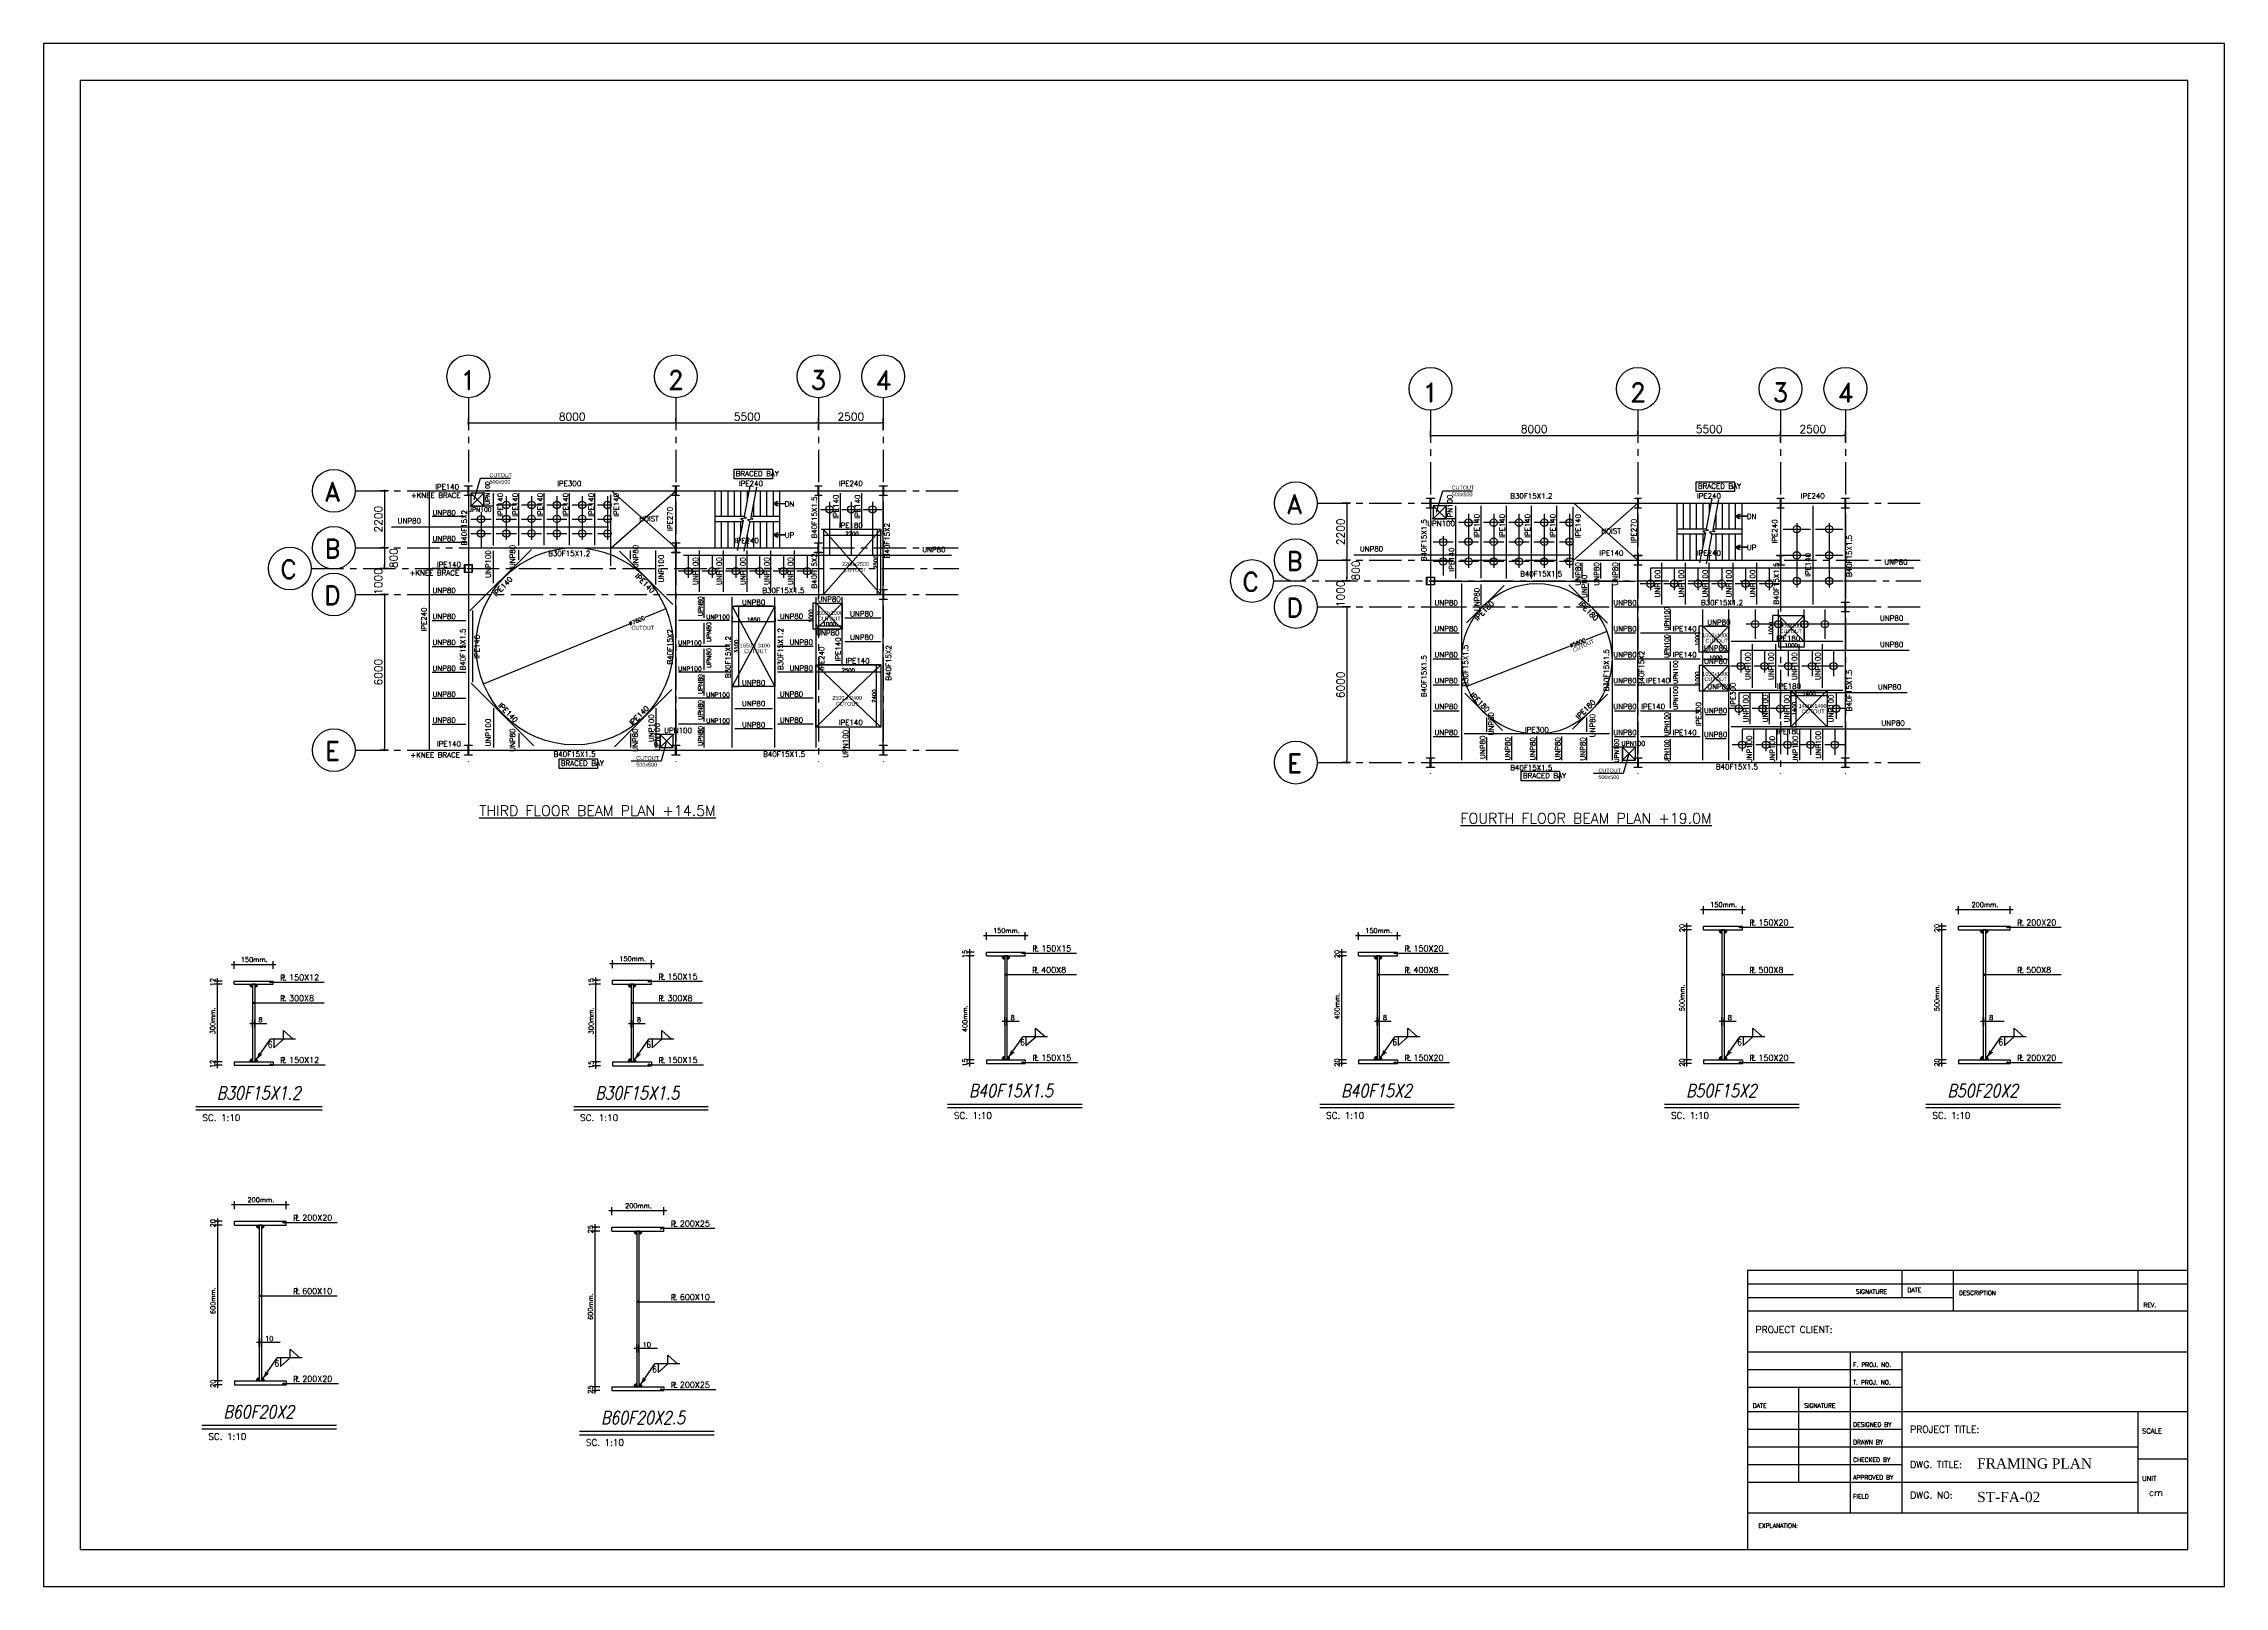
# Model space of a CAD drawing. Header units: inches. Extents: x 1387 to 2676, y -3554 to -2136.
# Drawn here: x 2489.9 to 2574, y -2611.5 to -2552 of the extents above; entities that cross this region are included whole.
import ezdxf
from ezdxf.enums import TextEntityAlignment as Align

# ---------------------------------------------------------------- set-up
doc = ezdxf.new("R2010")
doc.units = ezdxf.units.IN
doc.header["$MEASUREMENT"] = 0
for name, pattern in [('CENTER', [2, 1.25, -0.25, 0.25, -0.25]), ('DASHDOTX2', [2, 1, -0.5, 0, -0.5]), ('HIDDEN', [0.375, 0.25, -0.125])]:
    doc.linetypes.add(name, pattern=pattern)
for name, color, linetype in [('1', 1, 'Continuous'), ('1R', 1, 'Continuous'), ('3', 3, 'HIDDEN'), ('3G', 3, 'Continuous'), ('4C', 4, 'Continuous'), ('7', 7, 'Continuous'), ('A-TEXT', 7, 'Continuous'), ('AA-IPE300', 27, 'Continuous'), ('AA_CUT OUT', 250, 'Continuous'), ('Ax', 1, 'DASHDOTX2'), ('AXE', 1, 'CENTER'), ('DIM', 8, 'Continuous'), ('lateral brace', 5, 'Continuous'), ('Layer4', 118, 'Continuous'), ('MEMBER TEXT', 7, 'Continuous'), ('NEW-CO-TEXT', 7, 'Continuous'), ('STAIR', 145, 'Continuous'), ('STEEL', 33, 'Continuous'), ('TEXT-1', 3, 'Continuous'), ('UPN100', 1, 'Continuous'), ('wall', 4, 'Continuous')]:
    doc.layers.add(name, color=color, linetype=linetype)
doc.styles.add('ITALICT', font='italict')
doc.styles.add('ROMAND', font='ROMAND.shx')
doc.styles.add('ROMANS', font='ROMANS')
doc.styles.add('ROMANT', font='romant')
doc.styles.get("Standard").update_dxf_attribs({"font": 'arial.ttf'})
doc.styles.add('style1', font='times.ttf')
doc.dimstyles.new('1-100', dxfattribs={"dimtxt": 0.3, "dimasz": 0.08, "dimexe": 0.18, "dimexo": 0.0625, "dimgap": 0.09, "dimtad": 1, "dimdec": 0, "dimlfac": 1000, "dimdsep": 46, "dimtxsty": 'ROMANT', "dimblk": 'DOT', "dimcen": 0.09, "dimclrd": 1, "dimclre": 1, "dimclrt": 3, "dimadec": 0, "dimazin": 0, "dimtfac": 1, "dimtdec": 0, "dimtix": 1, "dimtofl": 0, "dimtmove": 2, "dimatfit": 3, "dimldrblk": 'DOT', "dimfxl": 1, "dimtolj": 1, "dimarcsym": 0})
doc.dimstyles.new('Copy of 1-100', dxfattribs={"dimtxt": 0.2, "dimasz": 0.08, "dimexe": 0.18, "dimexo": 0.0625, "dimgap": 0.09, "dimtad": 1, "dimdec": 0, "dimlfac": 1000, "dimdsep": 46, "dimtxsty": 'ROMANT', "dimblk": 'DOT', "dimcen": 0.09, "dimclrd": 1, "dimclre": 1, "dimclrt": 3, "dimadec": 0, "dimazin": 0, "dimtfac": 1, "dimtdec": 0, "dimtix": 1, "dimtofl": 0, "dimtmove": 2, "dimatfit": 3, "dimldrblk": 'DOT', "dimfxl": 1, "dimtolj": 1, "dimarcsym": 0})
doc.dimstyles.get("Standard").update_dxf_attribs({"dimtxt": 0.25, "dimasz": 0.18, "dimexe": 0.18, "dimexo": 0.0625, "dimgap": 0.09, "dimtad": 0, "dimdec": 0, "dimlfac": 100, "dimzin": 0, "dimdsep": 46, "dimtxsty": 'Standard', "dimcen": 0.09, "dimadec": 0, "dimazin": 0, "dimtfac": 1, "dimtdec": 0, "dimtofl": 0, "dimtmove": 0, "dimatfit": 3, "dimfxl": 1, "dimtolj": 1, "dimtzin": 0, "dimarcsym": 0})

# ---------------------------------------------------------------- blocks, each defined once
blk = doc.blocks.new('DOT')
at = {"layer": 'DIM', "color": 0, "linetype": 'ByBlock'}
blk.add_line((-0.5, 0), (-1, 0), dxfattribs=at)
at = {"layer": 'DIM', "color": 0, "linetype": 'ByBlock', "const_width": 0.5}
blk.add_lwpolyline([(-0.25, 0, 1), (0.25, 0, 1)], format="xyb", close=True, dxfattribs=at)
blk = doc.blocks.new('*D2538')
at = {"color": 1, "lineweight": -2, "transparency": 16777216}
for p, q in [((-9197, 5050), (-10007, 4735)), ((-14603, 2950), (-10640, 4489))]:
    blk.add_line(p, q, dxfattribs=at)
at = {"layer": 'Defpoints', "color": 0, "transparency": 16777216}
for p in [(-9197, 5050), (-14603, 2950)]:
    blk.add_point(p, dxfattribs=at)
at = {"color": 1, "lineweight": -2, "transparency": 16777216, "xscale": 0.08, "yscale": 0.08, "zscale": 0.08}
for p, rotation in [((-9197, 5050), 21.21852952433842), ((-14603, 2950), 201.2185295243384)]:
    blk.add_blockref('DOT', p, dxfattribs=dict(at, rotation=rotation))
at = {"color": 3, "transparency": 16777216, "insert": (-10324, 4612), "char_height": 150, "attachment_point": 5, "rotation": 21.21853, "style": 'ROMANT'}
blk.add_mtext('\\A1;∅5800', dxfattribs=at)
blk = doc.blocks.new('_Dot')
at = {"layer": 'DIM', "color": 0, "lineweight": -2}
blk.add_line((-0.5, 0), (-1, 0), dxfattribs=at)
at = {"layer": 'DIM', "color": 0, "const_width": 0.5}
blk.add_lwpolyline([(-0.25, 0, 1), (0.25, 0, 1)], format="xyb", close=True, dxfattribs=at)
blk = doc.blocks.new('*D2541')
at = {"color": 1, "lineweight": -2, "transparency": 16777216}
for p, q in [((-5500, 3749), (-5500, 3969)), ((-4500, 3969), (-5500, 3969)), ((-4500, 3749), (-4500, 3969))]:
    blk.add_line(p, q, dxfattribs=at)
at = {"layer": 'Defpoints', "color": 0, "transparency": 16777216}
for p in [(-5500, 3969), (-5500, 3749), (-4500, 3749)]:
    blk.add_point(p, dxfattribs=at)
at = {"color": 1, "lineweight": -2, "transparency": 16777216, "xscale": 0.08, "yscale": 0.08, "zscale": 0.08, "rotation": 180}
blk.add_blockref('DOT', (-5500, 3969), dxfattribs=at)
at = {"color": 1, "lineweight": -2, "transparency": 16777216, "xscale": 0.08, "yscale": 0.08, "zscale": 0.08}
blk.add_blockref('DOT', (-4500, 3969), dxfattribs=at)
at = {"color": 3, "transparency": 16777216, "insert": (-5000, 4044), "char_height": 150, "attachment_point": 5, "style": 'ROMANT'}
blk.add_mtext('\\A1;1000', dxfattribs=at)
blk = doc.blocks.new('*D2543')
at = {"color": 1, "lineweight": -2, "transparency": 16777216}
for p, q in [((-2585, 4667), (-2585, 4445)), ((-1585, 4445), (-2585, 4445)), ((-1585, 4667), (-1585, 4445))]:
    blk.add_line(p, q, dxfattribs=at)
at = {"layer": 'Defpoints', "color": 0, "transparency": 16777216}
for p in [(-2585, 4667), (-2585, 4445), (-1585, 4667)]:
    blk.add_point(p, dxfattribs=at)
at = {"color": 1, "lineweight": -2, "transparency": 16777216, "xscale": 0.08, "yscale": 0.08, "zscale": 0.08, "rotation": 180}
blk.add_blockref('DOT', (-2585, 4445), dxfattribs=at)
at = {"color": 1, "lineweight": -2, "transparency": 16777216, "xscale": 0.08, "yscale": 0.08, "zscale": 0.08}
blk.add_blockref('DOT', (-1585, 4445), dxfattribs=at)
at = {"color": 3, "transparency": 16777216, "insert": (-2085, 4520), "char_height": 150, "attachment_point": 5, "style": 'ROMANT'}
blk.add_mtext('\\A1;1000', dxfattribs=at)
blk = doc.blocks.new('*D2542')
at = {"color": 1, "lineweight": -2, "transparency": 16777216}
for p, q in [((-2585, 5667), (-2796, 5667)), ((-2796, 4667), (-2796, 5667)), ((-2585, 4667), (-2796, 4667))]:
    blk.add_line(p, q, dxfattribs=at)
at = {"layer": 'Defpoints', "color": 0, "transparency": 16777216}
for p in [(-2796, 5667), (-2585, 5667), (-2585, 4667)]:
    blk.add_point(p, dxfattribs=at)
at = {"color": 1, "lineweight": -2, "transparency": 16777216, "xscale": 0.08, "yscale": 0.08, "zscale": 0.08}
for p, rotation in [((-2796, 5667), 90), ((-2796, 4667), 270)]:
    blk.add_blockref('DOT', p, dxfattribs=dict(at, rotation=rotation))
at = {"color": 3, "transparency": 16777216, "insert": (-2871, 5167), "char_height": 150, "attachment_point": 5, "rotation": 90, "style": 'ROMANT'}
blk.add_mtext('\\A1;1000', dxfattribs=at)
blk = doc.blocks.new('*D2544')
at = {"color": 1, "lineweight": -2, "transparency": 16777216}
for p, q in [((-2100, 2785), (-2100, 2574)), ((-700, 2575), (-2100, 2575)), ((-700, 2785), (-700, 2574))]:
    blk.add_line(p, q, dxfattribs=at)
at = {"layer": 'Defpoints', "color": 0, "transparency": 16777216}
for p in [(-2100, 2785), (-2100, 2575), (-700, 2785)]:
    blk.add_point(p, dxfattribs=at)
at = {"color": 1, "lineweight": -2, "transparency": 16777216, "xscale": 0.08, "yscale": 0.08, "zscale": 0.08, "rotation": 180}
blk.add_blockref('DOT', (-2100, 2575), dxfattribs=at)
at = {"color": 1, "lineweight": -2, "transparency": 16777216, "xscale": 0.08, "yscale": 0.08, "zscale": 0.08}
blk.add_blockref('DOT', (-700, 2575), dxfattribs=at)
at = {"color": 3, "transparency": 16777216, "insert": (-1400, 2650), "char_height": 150, "attachment_point": 5, "style": 'ROMANT'}
blk.add_mtext('\\A1;1400', dxfattribs=at)
blk = doc.blocks.new('*D2545')
at = {"color": 1, "lineweight": -2, "transparency": 16777216}
for p, q in [((-2100, 2785), (-1894, 2785)), ((-1894, 1385), (-1894, 2785)), ((-2100, 1385), (-1894, 1385))]:
    blk.add_line(p, q, dxfattribs=at)
at = {"layer": 'Defpoints', "color": 0, "transparency": 16777216}
for p in [(-2100, 2785), (-1894, 2785), (-2100, 1385)]:
    blk.add_point(p, dxfattribs=at)
at = {"color": 1, "lineweight": -2, "transparency": 16777216, "xscale": 0.08, "yscale": 0.08, "zscale": 0.08}
for p, rotation in [((-1894, 2785), 90), ((-1894, 1385), 270)]:
    blk.add_blockref('DOT', p, dxfattribs=dict(at, rotation=rotation))
at = {"color": 3, "transparency": 16777216, "insert": (-1969, 2085), "char_height": 150, "attachment_point": 5, "rotation": 90, "style": 'ROMANT'}
blk.add_mtext('\\A1;1400', dxfattribs=at)
blk = doc.blocks.new('*D2540')
at = {"color": 1, "lineweight": -2, "transparency": 16777216}
for p, q in [((-5500, 3749), (-5634, 3749)), ((-5634, 3749), (-5634, 2749)), ((-5500, 2749), (-5634, 2749))]:
    blk.add_line(p, q, dxfattribs=at)
at = {"layer": 'Defpoints', "color": 0, "transparency": 16777216}
for p in [(-5500, 3749), (-5634, 2749), (-5500, 2749)]:
    blk.add_point(p, dxfattribs=at)
at = {"color": 1, "lineweight": -2, "transparency": 16777216, "xscale": 0.08, "yscale": 0.08, "zscale": 0.08}
for p, rotation in [((-5634, 3749), 90), ((-5634, 2749), 270)]:
    blk.add_blockref('DOT', p, dxfattribs=dict(at, rotation=rotation))
at = {"color": 3, "transparency": 16777216, "insert": (-5709, 3249), "char_height": 150, "attachment_point": 5, "rotation": 90, "style": 'ROMANT'}
blk.add_mtext('\\A1;1000', dxfattribs=at)
blk = doc.blocks.new('*D2539')
at = {"color": 1, "lineweight": -2, "transparency": 16777216}
for p, q in [((-5500, 5253), (-5634, 5253)), ((-5634, 4253), (-5634, 5253)), ((-5500, 4253), (-5634, 4253))]:
    blk.add_line(p, q, dxfattribs=at)
at = {"layer": 'Defpoints', "color": 0, "transparency": 16777216}
for p in [(-5634, 5253), (-5500, 5253), (-5500, 4253)]:
    blk.add_point(p, dxfattribs=at)
at = {"color": 1, "lineweight": -2, "transparency": 16777216, "xscale": 0.08, "yscale": 0.08, "zscale": 0.08}
for p, rotation in [((-5634, 5253), 90), ((-5634, 4253), 270)]:
    blk.add_blockref('DOT', p, dxfattribs=dict(at, rotation=rotation))
at = {"color": 3, "transparency": 16777216, "insert": (-5709, 4753), "char_height": 150, "attachment_point": 5, "rotation": 90, "style": 'ROMANT'}
blk.add_mtext('\\A1;1000', dxfattribs=at)
blk = doc.blocks.new('*D2532')
at = {"color": 1, "lineweight": -2, "transparency": 16777216}
for p, q in [((-8386, 5445), (-9190, 5114)), ((-15414, 2555), (-9817, 4856))]:
    blk.add_line(p, q, dxfattribs=at)
at = {"layer": 'Defpoints', "color": 0, "transparency": 16777216}
for p in [(-8385, 5445), (-15415, 2555)]:
    blk.add_point(p, dxfattribs=at)
at = {"color": 1, "lineweight": -2, "transparency": 16777216, "xscale": 0.08, "yscale": 0.08, "zscale": 0.08}
for p, rotation in [((-8385, 5445), 22.34880130338584), ((-15415, 2555), 202.3488013033858)]:
    blk.add_blockref('DOT', p, dxfattribs=dict(at, rotation=rotation))
at = {"color": 3, "transparency": 16777216, "insert": (-9503, 4985), "char_height": 150, "attachment_point": 5, "rotation": 22.3488, "style": 'ROMANT'}
blk.add_mtext('\\A1;∅7600', dxfattribs=at)
blk = doc.blocks.new('*D2533')
at = {"color": 1, "lineweight": -2, "transparency": 16777216}
for p, q in [((-2585, 5667), (-2715, 5667)), ((-2715, 5667), (-2715, 4667)), ((-2585, 4667), (-2715, 4667))]:
    blk.add_line(p, q, dxfattribs=at)
at = {"layer": 'Defpoints', "color": 0, "transparency": 16777216}
for p in [(-2585, 5667), (-2715, 4667), (-2585, 4667)]:
    blk.add_point(p, dxfattribs=at)
at = {"color": 1, "lineweight": -2, "transparency": 16777216, "xscale": 0.08, "yscale": 0.08, "zscale": 0.08}
for p, rotation in [((-2715, 5667), 90), ((-2715, 4667), 270)]:
    blk.add_blockref('DOT', p, dxfattribs=dict(at, rotation=rotation))
at = {"color": 3, "transparency": 16777216, "insert": (-2790, 5167), "char_height": 150, "attachment_point": 5, "rotation": 90, "style": 'ROMANT'}
blk.add_mtext('\\A1;1000', dxfattribs=at)
blk = doc.blocks.new('*D2534')
at = {"color": 1, "lineweight": -2, "transparency": 16777216}
for p, q in [((-2585, 4851), (-2585, 4782)), ((-1585, 4782), (-2585, 4782)), ((-1585, 4851), (-1585, 4782))]:
    blk.add_line(p, q, dxfattribs=at)
at = {"layer": 'Defpoints', "color": 0, "transparency": 16777216}
for p in [(-2585, 4851), (-2585, 4782), (-1585, 4851)]:
    blk.add_point(p, dxfattribs=at)
at = {"color": 1, "lineweight": -2, "transparency": 16777216, "xscale": 0.08, "yscale": 0.08, "zscale": 0.08, "rotation": 180}
blk.add_blockref('DOT', (-2585, 4782), dxfattribs=at)
at = {"color": 1, "lineweight": -2, "transparency": 16777216, "xscale": 0.08, "yscale": 0.08, "zscale": 0.08}
blk.add_blockref('DOT', (-1585, 4782), dxfattribs=at)
at = {"color": 3, "transparency": 16777216, "insert": (-2085, 4857), "char_height": 150, "attachment_point": 5, "style": 'ROMANT'}
blk.add_mtext('\\A1;1000', dxfattribs=at)
blk = doc.blocks.new('*D2535')
at = {"color": 1, "lineweight": -2, "transparency": 16777216}
for p, q in [((-5825, 5550), (-5586, 5550)), ((-5586, 5550), (-5586, 2450)), ((-5825, 2450), (-5586, 2450))]:
    blk.add_line(p, q, dxfattribs=at)
at = {"layer": 'Defpoints', "color": 0, "transparency": 16777216}
for p in [(-5825, 5550), (-5825, 2450), (-5586, 2450)]:
    blk.add_point(p, dxfattribs=at)
at = {"color": 1, "lineweight": -2, "transparency": 16777216, "xscale": 0.08, "yscale": 0.08, "zscale": 0.08}
for p, rotation in [((-5586, 5550), 90), ((-5586, 2450), 270)]:
    blk.add_blockref('DOT', p, dxfattribs=dict(at, rotation=rotation))
at = {"color": 3, "transparency": 16777216, "insert": (-5661, 4000), "char_height": 150, "attachment_point": 5, "rotation": 90, "style": 'ROMANT'}
blk.add_mtext('\\A1;3100', dxfattribs=at)
blk = doc.blocks.new('*D2536')
at = {"color": 1, "lineweight": -2, "transparency": 16777216}
for p, q in [((-5825, 5153), (-5825, 4951)), ((-4175, 5102), (-4175, 4951)), ((-4175, 4951), (-5825, 4951))]:
    blk.add_line(p, q, dxfattribs=at)
at = {"layer": 'Defpoints', "color": 0, "transparency": 16777216}
for p in [(-5825, 5154), (-4175, 5102), (-5825, 4951)]:
    blk.add_point(p, dxfattribs=at)
at = {"color": 1, "lineweight": -2, "transparency": 16777216, "xscale": 0.08, "yscale": 0.08, "zscale": 0.08, "rotation": 180}
blk.add_blockref('DOT', (-5825, 4951), dxfattribs=at)
at = {"color": 1, "lineweight": -2, "transparency": 16777216, "xscale": 0.08, "yscale": 0.08, "zscale": 0.08}
blk.add_blockref('DOT', (-4175, 4951), dxfattribs=at)
at = {"color": 3, "transparency": 16777216, "insert": (-5000, 5026), "char_height": 150, "attachment_point": 5, "style": 'ROMANT'}
blk.add_mtext('\\A1;1650', dxfattribs=at)
blk = doc.blocks.new('*D2537')
at = {"color": 1, "lineweight": -2, "transparency": 16777216}
for p, q in [((-100, 8500), (-217, 8500)), ((-217, 6000), (-217, 8500)), ((-100, 6000), (-217, 6000))]:
    blk.add_line(p, q, dxfattribs=at)
at = {"layer": 'Defpoints', "color": 0, "transparency": 16777216}
for p in [(-217, 8500), (-100, 8500), (-100, 6000)]:
    blk.add_point(p, dxfattribs=at)
at = {"color": 1, "lineweight": -2, "transparency": 16777216, "xscale": 0.08, "yscale": 0.08, "zscale": 0.08}
for p, rotation in [((-217, 8500), 90), ((-217, 6000), 270)]:
    blk.add_blockref('DOT', p, dxfattribs=dict(at, rotation=rotation))
at = {"color": 3, "transparency": 16777216, "insert": (-292, 7250), "char_height": 150, "attachment_point": 5, "rotation": 90, "style": 'ROMANT'}
blk.add_mtext('\\A1;2500', dxfattribs=at)
blk = doc.blocks.new('*D2529')
at = {"color": 1, "lineweight": -2, "transparency": 16777216}
for p, q in [((-100, 3285), (-274, 3285)), ((-273, 3285), (-273, 885)), ((-100, 885), (-274, 885))]:
    blk.add_line(p, q, dxfattribs=at)
at = {"layer": 'Defpoints', "color": 0, "transparency": 16777216}
for p in [(-100, 3285), (-273, 885), (-100, 885)]:
    blk.add_point(p, dxfattribs=at)
at = {"color": 1, "lineweight": -2, "transparency": 16777216, "xscale": 0.08, "yscale": 0.08, "zscale": 0.08}
for p, rotation in [((-273, 3285), 90), ((-273, 885), 270)]:
    blk.add_blockref('DOT', p, dxfattribs=dict(at, rotation=rotation))
at = {"color": 3, "transparency": 16777216, "insert": (-348, 2085), "char_height": 150, "attachment_point": 5, "rotation": 90, "style": 'ROMANT'}
blk.add_mtext('\\A1;2400', dxfattribs=at)
blk = doc.blocks.new('*D2530')
at = {"color": 1, "lineweight": -2, "transparency": 16777216}
for p, q in [((-2600, 3285), (-2600, 3002)), ((-100, 3002), (-2600, 3002)), ((-100, 3285), (-100, 3002))]:
    blk.add_line(p, q, dxfattribs=at)
at = {"layer": 'Defpoints', "color": 0, "transparency": 16777216}
for p in [(-2600, 3285), (-2600, 3002), (-100, 3285)]:
    blk.add_point(p, dxfattribs=at)
at = {"color": 1, "lineweight": -2, "transparency": 16777216, "xscale": 0.08, "yscale": 0.08, "zscale": 0.08, "rotation": 180}
blk.add_blockref('DOT', (-2600, 3002), dxfattribs=at)
at = {"color": 1, "lineweight": -2, "transparency": 16777216, "xscale": 0.08, "yscale": 0.08, "zscale": 0.08}
blk.add_blockref('DOT', (-100, 3002), dxfattribs=at)
at = {"color": 3, "transparency": 16777216, "insert": (-1350, 3077), "char_height": 150, "attachment_point": 5, "style": 'ROMANT'}
blk.add_mtext('\\A1;2500', dxfattribs=at)
blk = doc.blocks.new('*D2531')
at = {"color": 1, "lineweight": -2, "transparency": 16777216}
for p, q in [((-2300, 8500), (-2300, 8269)), ((-100, 8500), (-100, 8269)), ((-100, 8270), (-2300, 8270))]:
    blk.add_line(p, q, dxfattribs=at)
at = {"layer": 'Defpoints', "color": 0, "transparency": 16777216}
for p in [(-2300, 8500), (-100, 8500), (-2300, 8270)]:
    blk.add_point(p, dxfattribs=at)
at = {"color": 1, "lineweight": -2, "transparency": 16777216, "xscale": 0.08, "yscale": 0.08, "zscale": 0.08, "rotation": 180}
blk.add_blockref('DOT', (-2300, 8270), dxfattribs=at)
at = {"color": 1, "lineweight": -2, "transparency": 16777216, "xscale": 0.08, "yscale": 0.08, "zscale": 0.08}
blk.add_blockref('DOT', (-100, 8270), dxfattribs=at)
at = {"color": 3, "transparency": 16777216, "insert": (-1200, 8345), "char_height": 150, "attachment_point": 5, "style": 'ROMANT'}
blk.add_mtext('\\A1;2200', dxfattribs=at)
blk = doc.blocks.new('*D2047')
at = {"layer": 'Defpoints', "color": 0, "transparency": 16777216}
for p in [(2503.302, -2569.274), (2503.094, -2571.474), (2503.302, -2571.474)]:
    blk.add_point(p, dxfattribs=at)
at = {"layer": 'wall', "color": 1, "lineweight": -2, "transparency": 16777216}
for p, q in [((2503.24, -2569.274), (2502.914, -2569.274)), ((2503.094, -2569.354), (2503.094, -2571.394)), ((2503.24, -2571.474), (2502.914, -2571.474))]:
    blk.add_line(p, q, dxfattribs=at)
at = {"layer": 'wall', "color": 1, "lineweight": -2, "transparency": 16777216, "xscale": 0.08, "yscale": 0.08, "zscale": 0.08}
for p, rotation in [((2503.094, -2569.274), 89.999316665766), ((2503.094, -2571.474), 269.9993166657659)]:
    blk.add_blockref('DOT', p, dxfattribs=dict(at, rotation=rotation))
at = {"layer": 'wall', "color": 3, "transparency": 16777216, "insert": (2502.854, -2570.374), "char_height": 0.3, "attachment_point": 5, "rotation": 89.99932, "style": 'ROMANT'}
blk.add_mtext('\\A1;2200', dxfattribs=at)
blk = doc.blocks.new('*D2053')
at = {"layer": 'Defpoints', "color": 0, "transparency": 16777216}
for p in [(2514.324, -2566.66), (2514.324, -2566.66), (2506.324, -2566.793)]:
    blk.add_point(p, dxfattribs=at)
at = {"layer": 'wall', "color": 1, "lineweight": -2, "transparency": 16777216}
for p, q in [((2506.324, -2566.731), (2506.324, -2566.48)), ((2506.404, -2566.66), (2514.244, -2566.66)), ((2514.324, -2566.597), (2514.324, -2566.48))]:
    blk.add_line(p, q, dxfattribs=at)
at = {"layer": 'wall', "color": 1, "lineweight": -2, "transparency": 16777216, "xscale": 0.08, "yscale": 0.08, "zscale": 0.08, "rotation": 180}
blk.add_blockref('DOT', (2506.324, -2566.66), dxfattribs=at)
at = {"layer": 'wall', "color": 1, "lineweight": -2, "transparency": 16777216, "xscale": 0.08, "yscale": 0.08, "zscale": 0.08}
blk.add_blockref('DOT', (2514.324, -2566.66), dxfattribs=at)
at = {"layer": 'wall', "color": 3, "transparency": 16777216, "insert": (2510.324, -2566.42), "char_height": 0.3, "attachment_point": 5, "style": 'ROMANT'}
blk.add_mtext('\\A1;8000', dxfattribs=at)
blk = doc.blocks.new('*D2048')
at = {"layer": 'Defpoints', "color": 0, "transparency": 16777216}
for p in [(2514.324, -2566.66), (2519.824, -2566.66), (2519.824, -2566.997)]:
    blk.add_point(p, dxfattribs=at)
at = {"layer": 'wall', "color": 1, "lineweight": -2, "transparency": 16777216}
for p, q in [((2514.324, -2566.597), (2514.324, -2566.48)), ((2514.404, -2566.66), (2519.744, -2566.66)), ((2519.824, -2566.935), (2519.824, -2566.48))]:
    blk.add_line(p, q, dxfattribs=at)
at = {"layer": 'wall', "color": 1, "lineweight": -2, "transparency": 16777216, "xscale": 0.08, "yscale": 0.08, "zscale": 0.08, "rotation": 180}
blk.add_blockref('DOT', (2514.324, -2566.66), dxfattribs=at)
at = {"layer": 'wall', "color": 1, "lineweight": -2, "transparency": 16777216, "xscale": 0.08, "yscale": 0.08, "zscale": 0.08}
blk.add_blockref('DOT', (2519.824, -2566.66), dxfattribs=at)
at = {"layer": 'wall', "color": 3, "transparency": 16777216, "insert": (2517.074, -2566.42), "char_height": 0.3, "attachment_point": 5, "style": 'ROMANT'}
blk.add_mtext('\\A1;5500', dxfattribs=at)
blk = doc.blocks.new('*D2049')
at = {"layer": 'Defpoints', "color": 0, "transparency": 16777216}
for p in [(2503.302, -2571.474), (2503.094, -2572.274), (2503.302, -2572.274)]:
    blk.add_point(p, dxfattribs=at)
at = {"layer": 'wall', "color": 1, "lineweight": -2, "transparency": 16777216}
for p, q in [((2503.24, -2571.474), (2502.914, -2571.474)), ((2503.094, -2571.554), (2503.094, -2572.194)), ((2503.24, -2572.274), (2502.914, -2572.274))]:
    blk.add_line(p, q, dxfattribs=at)
at = {"layer": 'wall', "color": 1, "lineweight": -2, "transparency": 16777216, "xscale": 0.08, "yscale": 0.08, "zscale": 0.08}
for p, rotation in [((2503.094, -2571.474), 89.99837351745967), ((2503.094, -2572.274), 269.9983735174597)]:
    blk.add_blockref('DOT', p, dxfattribs=dict(at, rotation=rotation))
at = {"layer": 'wall', "color": 3, "transparency": 16777216, "insert": (2503.441, -2571.874), "char_height": 0.3, "attachment_point": 5, "rotation": 89.99837, "style": 'ROMANT'}
blk.add_mtext('\\A1;800', dxfattribs=at)
blk = doc.blocks.new('*D2050')
at = {"layer": 'Defpoints', "color": 0, "transparency": 16777216}
for p in [(2503.302, -2572.274), (2503.094, -2573.274), (2503.302, -2573.274)]:
    blk.add_point(p, dxfattribs=at)
at = {"layer": 'wall', "color": 1, "lineweight": -2, "transparency": 16777216}
for p, q in [((2503.24, -2572.274), (2502.914, -2572.274)), ((2503.094, -2572.194), (2503.094, -2572.114)), ((2503.24, -2573.274), (2502.914, -2573.274)), ((2503.094, -2573.354), (2503.094, -2573.434))]:
    blk.add_line(p, q, dxfattribs=at)
at = {"layer": 'wall', "color": 1, "lineweight": -2, "transparency": 16777216, "xscale": 0.08, "yscale": 0.08, "zscale": 0.08}
for p, rotation in [((2503.094, -2572.274), 269.9983735174825), ((2503.094, -2573.274), 89.99837351748256)]:
    blk.add_blockref('DOT', p, dxfattribs=dict(at, rotation=rotation))
at = {"layer": 'wall', "color": 3, "transparency": 16777216, "insert": (2502.854, -2572.774), "char_height": 0.3, "attachment_point": 5, "rotation": 89.99837, "style": 'ROMANT'}
blk.add_mtext('\\A1;1000', dxfattribs=at)
blk = doc.blocks.new('*D2051')
at = {"layer": 'Defpoints', "color": 0, "transparency": 16777216}
for p in [(2503.302, -2573.274), (2503.094, -2579.274), (2503.302, -2579.274)]:
    blk.add_point(p, dxfattribs=at)
at = {"layer": 'wall', "color": 1, "lineweight": -2, "transparency": 16777216}
for p, q in [((2503.24, -2573.274), (2502.914, -2573.274)), ((2503.094, -2573.354), (2503.094, -2579.194)), ((2503.24, -2579.274), (2502.914, -2579.274))]:
    blk.add_line(p, q, dxfattribs=at)
at = {"layer": 'wall', "color": 1, "lineweight": -2, "transparency": 16777216, "xscale": 0.08, "yscale": 0.08, "zscale": 0.08}
for p, rotation in [((2503.094, -2573.274), 89.9996086294533), ((2503.094, -2579.274), 269.9996086294533)]:
    blk.add_blockref('DOT', p, dxfattribs=dict(at, rotation=rotation))
at = {"layer": 'wall', "color": 3, "transparency": 16777216, "insert": (2502.854, -2576.274), "char_height": 0.3, "attachment_point": 5, "rotation": 89.99961, "style": 'ROMANT'}
blk.add_mtext('\\A1;6000', dxfattribs=at)
blk = doc.blocks.new('*D2052')
at = {"layer": 'Defpoints', "color": 0, "transparency": 16777216}
for p in [(2519.824, -2566.66), (2522.324, -2566.66), (2522.324, -2566.997)]:
    blk.add_point(p, dxfattribs=at)
at = {"layer": 'wall', "color": 1, "lineweight": -2, "transparency": 16777216}
for p, q in [((2519.824, -2566.597), (2519.824, -2566.48)), ((2519.904, -2566.66), (2522.244, -2566.66)), ((2522.324, -2566.935), (2522.324, -2566.48))]:
    blk.add_line(p, q, dxfattribs=at)
at = {"layer": 'wall', "color": 1, "lineweight": -2, "transparency": 16777216, "xscale": 0.08, "yscale": 0.08, "zscale": 0.08, "rotation": 180}
blk.add_blockref('DOT', (2519.824, -2566.66), dxfattribs=at)
at = {"layer": 'wall', "color": 1, "lineweight": -2, "transparency": 16777216, "xscale": 0.08, "yscale": 0.08, "zscale": 0.08}
blk.add_blockref('DOT', (2522.324, -2566.66), dxfattribs=at)
at = {"layer": 'wall', "color": 3, "transparency": 16777216, "insert": (2521.074, -2566.42), "char_height": 0.3, "attachment_point": 5, "style": 'ROMANT'}
blk.add_mtext('\\A1;2500', dxfattribs=at)
blk = doc.blocks.new('*D2054')
at = {"layer": 'Defpoints', "color": 0, "transparency": 16777216}
for p in [(2540.406, -2569.754), (2540.198, -2571.954), (2540.406, -2571.954)]:
    blk.add_point(p, dxfattribs=at)
at = {"layer": 'wall', "color": 1, "lineweight": -2, "transparency": 16777216}
for p, q in [((2540.344, -2569.754), (2540.018, -2569.754)), ((2540.198, -2569.834), (2540.198, -2571.874)), ((2540.344, -2571.954), (2540.018, -2571.954))]:
    blk.add_line(p, q, dxfattribs=at)
at = {"layer": 'wall', "color": 1, "lineweight": -2, "transparency": 16777216, "xscale": 0.08, "yscale": 0.08, "zscale": 0.08}
for p, rotation in [((2540.198, -2569.754), 89.999316665766), ((2540.198, -2571.954), 269.9993166657659)]:
    blk.add_blockref('DOT', p, dxfattribs=dict(at, rotation=rotation))
at = {"layer": 'wall', "color": 3, "transparency": 16777216, "insert": (2539.958, -2570.854), "char_height": 0.3, "attachment_point": 5, "rotation": 89.99932, "style": 'ROMANT'}
blk.add_mtext('\\A1;2200', dxfattribs=at)
blk = doc.blocks.new('*D2060')
at = {"layer": 'Defpoints', "color": 0, "transparency": 16777216}
for p in [(2543.428, -2567.273), (2551.428, -2567.14), (2551.428, -2567.14)]:
    blk.add_point(p, dxfattribs=at)
at = {"layer": 'wall', "color": 1, "lineweight": -2, "transparency": 16777216}
for p, q in [((2543.428, -2567.211), (2543.428, -2566.96)), ((2543.508, -2567.14), (2551.348, -2567.14)), ((2551.428, -2567.078), (2551.428, -2566.96))]:
    blk.add_line(p, q, dxfattribs=at)
at = {"layer": 'wall', "color": 1, "lineweight": -2, "transparency": 16777216, "xscale": 0.08, "yscale": 0.08, "zscale": 0.08, "rotation": 180}
blk.add_blockref('DOT', (2543.428, -2567.14), dxfattribs=at)
at = {"layer": 'wall', "color": 1, "lineweight": -2, "transparency": 16777216, "xscale": 0.08, "yscale": 0.08, "zscale": 0.08}
blk.add_blockref('DOT', (2551.428, -2567.14), dxfattribs=at)
at = {"layer": 'wall', "color": 3, "transparency": 16777216, "insert": (2547.428, -2566.9), "char_height": 0.3, "attachment_point": 5, "style": 'ROMANT'}
blk.add_mtext('\\A1;8000', dxfattribs=at)
blk = doc.blocks.new('*D2055')
at = {"layer": 'Defpoints', "color": 0, "transparency": 16777216}
for p in [(2551.428, -2567.14), (2556.928, -2567.14), (2556.928, -2567.478)]:
    blk.add_point(p, dxfattribs=at)
at = {"layer": 'wall', "color": 1, "lineweight": -2, "transparency": 16777216}
for p, q in [((2551.428, -2567.078), (2551.428, -2566.96)), ((2551.508, -2567.14), (2556.848, -2567.14)), ((2556.928, -2567.415), (2556.928, -2566.96))]:
    blk.add_line(p, q, dxfattribs=at)
at = {"layer": 'wall', "color": 1, "lineweight": -2, "transparency": 16777216, "xscale": 0.08, "yscale": 0.08, "zscale": 0.08, "rotation": 180}
blk.add_blockref('DOT', (2551.428, -2567.14), dxfattribs=at)
at = {"layer": 'wall', "color": 1, "lineweight": -2, "transparency": 16777216, "xscale": 0.08, "yscale": 0.08, "zscale": 0.08}
blk.add_blockref('DOT', (2556.928, -2567.14), dxfattribs=at)
at = {"layer": 'wall', "color": 3, "transparency": 16777216, "insert": (2554.178, -2566.9), "char_height": 0.3, "attachment_point": 5, "style": 'ROMANT'}
blk.add_mtext('\\A1;5500', dxfattribs=at)
blk = doc.blocks.new('*D2056')
at = {"layer": 'Defpoints', "color": 0, "transparency": 16777216}
for p in [(2540.406, -2571.954), (2540.198, -2572.754), (2540.406, -2572.754)]:
    blk.add_point(p, dxfattribs=at)
at = {"layer": 'wall', "color": 1, "lineweight": -2, "transparency": 16777216}
for p, q in [((2540.344, -2571.954), (2540.018, -2571.954)), ((2540.198, -2572.034), (2540.198, -2572.674)), ((2540.344, -2572.754), (2540.018, -2572.754))]:
    blk.add_line(p, q, dxfattribs=at)
at = {"layer": 'wall', "color": 1, "lineweight": -2, "transparency": 16777216, "xscale": 0.08, "yscale": 0.08, "zscale": 0.08}
for p, rotation in [((2540.198, -2571.954), 89.99837351745967), ((2540.198, -2572.754), 269.9983735174597)]:
    blk.add_blockref('DOT', p, dxfattribs=dict(at, rotation=rotation))
at = {"layer": 'wall', "color": 3, "transparency": 16777216, "insert": (2540.545, -2572.354), "char_height": 0.3, "attachment_point": 5, "rotation": 89.99837, "style": 'ROMANT'}
blk.add_mtext('\\A1;800', dxfattribs=at)
blk = doc.blocks.new('*D2057')
at = {"layer": 'Defpoints', "color": 0, "transparency": 16777216}
for p in [(2540.406, -2572.754), (2540.198, -2573.754), (2540.406, -2573.754)]:
    blk.add_point(p, dxfattribs=at)
at = {"layer": 'wall', "color": 1, "lineweight": -2, "transparency": 16777216}
for p, q in [((2540.198, -2572.674), (2540.198, -2572.594)), ((2540.344, -2572.754), (2540.018, -2572.754)), ((2540.344, -2573.754), (2540.018, -2573.754)), ((2540.198, -2573.834), (2540.198, -2573.914))]:
    blk.add_line(p, q, dxfattribs=at)
at = {"layer": 'wall', "color": 1, "lineweight": -2, "transparency": 16777216, "xscale": 0.08, "yscale": 0.08, "zscale": 0.08}
for p, rotation in [((2540.198, -2572.754), 269.9983735174825), ((2540.198, -2573.754), 89.99837351748256)]:
    blk.add_blockref('DOT', p, dxfattribs=dict(at, rotation=rotation))
at = {"layer": 'wall', "color": 3, "transparency": 16777216, "insert": (2539.958, -2573.254), "char_height": 0.3, "attachment_point": 5, "rotation": 89.99837, "style": 'ROMANT'}
blk.add_mtext('\\A1;1000', dxfattribs=at)
blk = doc.blocks.new('*D2058')
at = {"layer": 'Defpoints', "color": 0, "transparency": 16777216}
for p in [(2540.406, -2573.754), (2540.198, -2579.754), (2540.406, -2579.754)]:
    blk.add_point(p, dxfattribs=at)
at = {"layer": 'wall', "color": 1, "lineweight": -2, "transparency": 16777216}
for p, q in [((2540.344, -2573.754), (2540.018, -2573.754)), ((2540.198, -2573.834), (2540.198, -2579.674)), ((2540.344, -2579.754), (2540.018, -2579.754))]:
    blk.add_line(p, q, dxfattribs=at)
at = {"layer": 'wall', "color": 1, "lineweight": -2, "transparency": 16777216, "xscale": 0.08, "yscale": 0.08, "zscale": 0.08}
for p, rotation in [((2540.198, -2573.754), 89.9996086294533), ((2540.198, -2579.754), 269.9996086294533)]:
    blk.add_blockref('DOT', p, dxfattribs=dict(at, rotation=rotation))
at = {"layer": 'wall', "color": 3, "transparency": 16777216, "insert": (2539.958, -2576.754), "char_height": 0.3, "attachment_point": 5, "rotation": 89.99961, "style": 'ROMANT'}
blk.add_mtext('\\A1;6000', dxfattribs=at)
blk = doc.blocks.new('*D2059')
at = {"layer": 'Defpoints', "color": 0, "transparency": 16777216}
for p in [(2556.928, -2567.14), (2559.428, -2567.14), (2559.428, -2567.478)]:
    blk.add_point(p, dxfattribs=at)
at = {"layer": 'wall', "color": 1, "lineweight": -2, "transparency": 16777216}
for p, q in [((2556.928, -2567.078), (2556.928, -2566.96)), ((2557.008, -2567.14), (2559.348, -2567.14)), ((2559.428, -2567.415), (2559.428, -2566.96))]:
    blk.add_line(p, q, dxfattribs=at)
at = {"layer": 'wall', "color": 1, "lineweight": -2, "transparency": 16777216, "xscale": 0.08, "yscale": 0.08, "zscale": 0.08, "rotation": 180}
blk.add_blockref('DOT', (2556.928, -2567.14), dxfattribs=at)
at = {"layer": 'wall', "color": 1, "lineweight": -2, "transparency": 16777216, "xscale": 0.08, "yscale": 0.08, "zscale": 0.08}
blk.add_blockref('DOT', (2559.428, -2567.14), dxfattribs=at)
at = {"layer": 'wall', "color": 3, "transparency": 16777216, "insert": (2558.178, -2566.9), "char_height": 0.3, "attachment_point": 5, "style": 'ROMANT'}
blk.add_mtext('\\A1;2500', dxfattribs=at)
blk = doc.blocks.new('G$C48532B06')
at = {"color": 1}
for p, q in [((-15900, 9900), (-15400, 9400)), ((-15400, 9900), (-15900, 9400)), ((-5500.1, 5252.9), (-4500.1, 4252.9)), ((-4500.1, 5252.9), (-5500.1, 4252.9)), ((-2585, 5667.1), (-1585, 4667.1)), ((-1585, 5667.1), (-2585, 4667.1)), ((-5500.1, 3748.9), (-4500.1, 2748.9)), ((-4500.1, 3748.9), (-5500.1, 2748.9)), ((-2099.8, 2784.9), (-699.8, 1384.9)), ((-699.8, 2784.9), (-2099.8, 1384.9)), ((-8600, 600), (-8100, 100)), ((-8100, 600), (-8600, 100))]:
    blk.add_line(p, q, dxfattribs=at)
at = {"layer": 'AA_CUT OUT', "color": 1}
for points in [[(-15400, 9900), (-15900, 9900), (-15900, 9400), (-15400, 9400)], [(-5500.1, 5252.9), (-4500.1, 5252.9), (-4500.1, 4252.9), (-5500.1, 4252.9)], [(-2585, 5667.1), (-1585, 5667.1), (-1585, 4667.1), (-2585, 4667.1)], [(-5500.1, 3748.9), (-4500.1, 3748.9), (-4500.1, 2748.9), (-5500.1, 2748.9)], [(-2099.8, 2784.9), (-699.8, 2784.9), (-699.8, 1384.9), (-2099.8, 1384.9)], [(-8100, 600), (-8600, 600), (-8600, 100), (-8100, 100)]]:
    blk.add_lwpolyline(points, close=True, dxfattribs=at)
blk.add_circle((-11900, 4000), 2900, dxfattribs=at)
at = {"color": 3}
for s, p in [('500x500', (-15185.5, 10266)), ('CUTOUT', (-15185.5, 10522.3)), ('1000x1000', (-2624.3, 5203.5)), ('CUTOUT', (-2539.8, 4991.9)), ('1000x1000', (-5519.6, 4833.1)), ('CUTOUT', (-5395.1, 4621.5)), ('1000x1000', (-5519.6, 3342.5)), ('CUTOUT', (-5435.1, 3140.9)), ('1400X1400', (-1799.1, 2109.2)), ('CUTOUT', (-1674.6, 1897.7)), ('500x500', (-9524.1, -636.4)), ('CUTOUT', (-9524.1, -380.1))]:
    blk.add_text(s, height=150, dxfattribs=at).set_placement(p)
blk.add_text('CUTOUT', height=150, rotation=25.347064, dxfattribs=at).set_placement((-10463.1, 4258.3))
dim = blk.add_diameter_dim_2p(p1=(-14603.4, 2950.4), p2=(-9196.6, 5049.6), dimstyle='Copy of 1-100', override={"dimtxt": 150, "dimlfac": 1})
dim.commit()
dim.dimension.update_dxf_attribs({"geometry": '*D2538', "text_midpoint": (-10323.5, 4612.1), "dimtype": 163})
for base, p1, p2, picture, middle in [((-5633.8, 5252.9), (-5500.1, 4252.9), (-5500.1, 5252.9), '*D2539', (-5708.9, 4752.9)), ((-2796.1, 5667.1), (-2585, 4667.1), (-2585, 5667.1), '*D2542', (-2871.2, 5167.1)), ((-5633.8, 2748.9), (-5500.1, 3748.9), (-5500.1, 2748.9), '*D2540', (-5708.9, 3248.9)), ((-1894.3, 2784.9), (-2099.8, 1384.9), (-2099.8, 2784.9), '*D2545', (-1969.4, 2084.9))]:
    dim = blk.add_linear_dim(base=base, p1=p1, p2=p2, angle=90, dimstyle='Copy of 1-100', override={"dimtxt": 150, "dimlfac": 1})
    dim.commit()
    dim.dimension.update_dxf_attribs({"geometry": picture, "text_midpoint": middle})
for base, p1, p2, picture, middle in [((-2585, 4445), (-1585, 4667.1), (-2585, 4667.1), '*D2543', (-2085, 4520.1)), ((-5500.1, 3968.7), (-4500.1, 3748.9), (-5500.1, 3748.9), '*D2541', (-5000.1, 4043.8)), ((-2099.8, 2574.6), (-699.8, 2784.9), (-2099.8, 2784.9), '*D2544', (-1399.8, 2649.7))]:
    dim = blk.add_linear_dim(base=base, p1=p1, p2=p2, dimstyle='Copy of 1-100', override={"dimtxt": 150, "dimlfac": 1})
    dim.commit()
    dim.dimension.update_dxf_attribs({"geometry": picture, "text_midpoint": middle})
for points in [[(-15775, 9656.4), (-15526.6, 10480.1), (-14377.7, 10480.1)], [(-8366.1, 296.4), (-8567.9, -422.3), (-9716.9, -422.3)]]:
    blk.add_leader(points, dimstyle='Standard', override={"dimscale": 75}, dxfattribs=at)
blk = doc.blocks.new('G$CFD95EC12')
at = {"color": 1}
for p, q in [((-15900, 9900), (-15400, 9400)), ((-15400, 9900), (-15900, 9400)), ((-100, 6000), (-2300, 8500.4)), ((-100, 8500.4), (-2300, 6000)), ((-5825.1, 5550), (-4175.1, 2450)), ((-4175.1, 5550), (-5825.1, 2450)), ((-1585, 4667.1), (-2585, 5667.1)), ((-1585, 5667.1), (-2585, 4667.1)), ((-2599.8, 3284.9), (-100, 884.9)), ((-100, 3284.9), (-2599.8, 884.9)), ((-8100, 100), (-8600, 600)), ((-8100, 600), (-8600, 100))]:
    blk.add_line(p, q, dxfattribs=at)
at = {"layer": 'AA_CUT OUT', "color": 1}
for points in [[(-15400, 9900), (-15900, 9900), (-15900, 9400), (-15400, 9400)], [(-100, 8500.4), (-2300, 8500.4), (-2300, 6000), (-100, 6000)], [(-5825.1, 5550), (-4175.1, 5550), (-4175.1, 2450), (-5825.1, 2450)], [(-2585, 5667.1), (-1585, 5667.1), (-1585, 4667.1), (-2585, 4667.1)], [(-2599.8, 3284.9), (-100, 3284.9), (-100, 884.9), (-2599.8, 884.9)], [(-8100, 600), (-8600, 600), (-8600, 100), (-8100, 100)]]:
    blk.add_lwpolyline(points, close=True, dxfattribs=at)
blk.add_circle((-11900, 4000), 3800, dxfattribs=at)
at = {"color": 3}
for s, p in [('500x500', (-15185.5, 10266)), ('CUTOUT', (-15185.5, 10522.3)), ('2200x2500', (-1587.3, 7097.9)), ('CUTOUT', (-1522.7, 6876.3)), ('1000x1000', (-2597.3, 5215.2)), ('CUTOUT', (-2512.7, 4993.7)), ('CUTOUT', (-9713.1, 4643.8)), ('1650 x 3100', (-5527.3, 3957.9)), ('CUTOUT', (-5362.7, 3736.3)), ('2500 x 2400', (-1967.3, 1937.9)), ('CUTOUT', (-1822.7, 1706.3)), ('500x500', (-9524.1, -636.4)), ('CUTOUT', (-9524.1, -380.1))]:
    blk.add_text(s, height=150, dxfattribs=at).set_placement(p)
for base, p1, p2, picture, middle in [((-2300, 8269.7), (-100, 8500.4), (-2300, 8500.4), '*D2531', (-1200, 8344.8)), ((-5825.1, 4950.9), (-4175.1, 5101.6), (-5825.1, 5153.5), '*D2536', (-5000.1, 5026)), ((-2585, 4782.2), (-1585, 4851.3), (-2585, 4851.3), '*D2534', (-2085, 4857.3)), ((-2599.8, 3002), (-100, 3284.9), (-2599.8, 3284.9), '*D2530', (-1349.9, 3077.1))]:
    dim = blk.add_linear_dim(base=base, p1=p1, p2=p2, dimstyle='Copy of 1-100', override={"dimtxt": 150, "dimlfac": 1})
    dim.commit()
    dim.dimension.update_dxf_attribs({"geometry": picture, "text_midpoint": middle})
for base, p1, p2, picture, middle in [((-216.7, 8500.4), (-100, 6000), (-100, 8500.4), '*D2537', (-291.8, 7250.2)), ((-5585.9, 2450), (-5825.1, 5550), (-5825.1, 2450), '*D2535', (-5661, 4000)), ((-2714.9, 4667.1), (-2585, 5667.1), (-2585, 4667.1), '*D2533', (-2790, 5167.1)), ((-273.4, 884.9), (-100, 3284.9), (-100, 884.9), '*D2529', (-348.5, 2084.9))]:
    dim = blk.add_linear_dim(base=base, p1=p1, p2=p2, angle=90, dimstyle='Copy of 1-100', override={"dimtxt": 150, "dimlfac": 1})
    dim.commit()
    dim.dimension.update_dxf_attribs({"geometry": picture, "text_midpoint": middle})
dim = blk.add_diameter_dim_2p(p1=(-15414.6, 2555.1), p2=(-8385.4, 5444.9), dimstyle='Copy of 1-100', override={"dimtxt": 150, "dimlfac": 1})
dim.commit()
dim.dimension.update_dxf_attribs({"geometry": '*D2532', "text_midpoint": (-9503.5, 4985.3), "dimtype": 163})
for points in [[(-15775, 9656.4), (-15526.6, 10480.1), (-14377.7, 10480.1)], [(-8366.1, 296.4), (-8567.9, -422.3), (-9716.9, -422.3)]]:
    blk.add_leader(points, dimstyle='Standard', override={"dimscale": 75}, dxfattribs=at)

msp = doc.modelspace()

# ---------------------------------------------------------------- hatches: boundary and pattern name
for points in [[(2506.31622789, -2569.09882823), (2506.30475166, -2569.09882823, 0.4144144444), (2506.31622789, -2569.11031233)], [(2506.33122789, -2569.09882823), (2506.34270412, -2569.09882823, -0.4144144444), (2506.33122789, -2569.11031233)], [(2514.31624561, -2569.09884891), (2514.30476938, -2569.09884891, 0.4144144444), (2514.31624561, -2569.11033301)], [(2514.33124561, -2569.09884891), (2514.34272184, -2569.09884891, -0.4144144444), (2514.33124561, -2569.11033301)], [(2519.81627107, -2569.09886312), (2519.80479484, -2569.09886312, 0.4144144444), (2519.81627107, -2569.11034722)], [(2519.83127107, -2569.09886312), (2519.8427473, -2569.09886312, -0.4144144444), (2519.83127107, -2569.11034722)], [(2522.31627185, -2569.09882823), (2522.30479562, -2569.09882823, 0.4144144444), (2522.31627185, -2569.11031233)], [(2522.33127185, -2569.09882823), (2522.34274807, -2569.09882823, -0.4144144444), (2522.33127185, -2569.11031233)], [(2506.31622789, -2569.44886773), (2506.30475166, -2569.44886773, -0.4144144444), (2506.31622789, -2569.43738363)], [(2506.33122789, -2569.44886773), (2506.34270412, -2569.44886773, 0.4144144444), (2506.33122789, -2569.43738363)], [(2514.31624561, -2569.44888841), (2514.30476938, -2569.44888841, -0.4144144444), (2514.31624561, -2569.43740431)], [(2514.33124561, -2569.44888841), (2514.34272184, -2569.44888841, 0.4144144444), (2514.33124561, -2569.43740431)], [(2519.81627107, -2569.44890262), (2519.80479484, -2569.44890262, -0.4144144444), (2519.81627107, -2569.43741852)], [(2519.83127107, -2569.44890262), (2519.8427473, -2569.44890262, 0.4144144444), (2519.83127107, -2569.43741852)], [(2522.31627185, -2569.44886773), (2522.30479562, -2569.44886773, -0.4144144444), (2522.31627185, -2569.43738363)], [(2522.33127185, -2569.44886773), (2522.34274807, -2569.44886773, 0.4144144444), (2522.33127185, -2569.43738363)], [(2543.42009628, -2569.57904164), (2543.40862005, -2569.57904164, 0.4144144444), (2543.42009628, -2569.59052574)], [(2543.42009628, -2569.92908114), (2543.40862005, -2569.92908114, -0.4144144444), (2543.42009628, -2569.91759704)], [(2543.43509628, -2569.57904164), (2543.44657251, -2569.57904164, -0.4144144444), (2543.43509628, -2569.59052574)], [(2543.43509628, -2569.92908114), (2543.44657251, -2569.92908114, 0.4144144444), (2543.43509628, -2569.91759704)], [(2551.420114, -2569.57906231), (2551.40863777, -2569.57906231, 0.4144144444), (2551.420114, -2569.59054642)], [(2551.420114, -2569.92910182), (2551.40863777, -2569.92910182, -0.4144144444), (2551.420114, -2569.91761771)], [(2551.435114, -2569.57906231), (2551.44659023, -2569.57906231, -0.4144144444), (2551.435114, -2569.59054642)], [(2551.435114, -2569.92910182), (2551.44659023, -2569.92910182, 0.4144144444), (2551.435114, -2569.91761771)], [(2556.92013946, -2569.57907653), (2556.90866323, -2569.57907653, 0.4144144444), (2556.92013946, -2569.59056063)], [(2556.92013946, -2569.92911603), (2556.90866323, -2569.92911603, -0.4144144444), (2556.92013946, -2569.91763193)], [(2556.93513946, -2569.57907653), (2556.94661569, -2569.57907653, -0.4144144444), (2556.93513946, -2569.59056063)], [(2556.93513946, -2569.92911603), (2556.94661569, -2569.92911603, 0.4144144444), (2556.93513946, -2569.91763193)], [(2559.42014023, -2569.57904164), (2559.408664, -2569.57904164, 0.4144144444), (2559.42014023, -2569.59052574)], [(2559.42014023, -2569.92908114), (2559.408664, -2569.92908114, -0.4144144444), (2559.42014023, -2569.91759704)], [(2559.43514023, -2569.57904164), (2559.44661646, -2569.57904164, -0.4144144444), (2559.43514023, -2569.59052574)], [(2559.43514023, -2569.92908114), (2559.44661646, -2569.92908114, 0.4144144444), (2559.43514023, -2569.91759704)], [(2514.31623993, -2571.29873966), (2514.3047637, -2571.29873966, 0.4144144444), (2514.31623993, -2571.31022376)], [(2514.31623993, -2571.64877916), (2514.3047637, -2571.64877916, -0.4144144444), (2514.31623993, -2571.63729506)], [(2514.33123993, -2571.29873966), (2514.34271616, -2571.29873966, -0.4144144444), (2514.33123993, -2571.31022376)], [(2514.33123993, -2571.64877916), (2514.34271616, -2571.64877916, 0.4144144444), (2514.33123993, -2571.63729506)], [(2519.81626616, -2571.29875352), (2519.80478993, -2571.29875352, 0.4144144444), (2519.81626616, -2571.31023762)], [(2519.81626616, -2571.64879302), (2519.80478993, -2571.64879302, -0.4144144444), (2519.81626616, -2571.63730892)], [(2519.83126616, -2571.29875352), (2519.84274239, -2571.29875352, -0.4144144444), (2519.83126616, -2571.31023762)], [(2519.83126616, -2571.64879302), (2519.84274239, -2571.64879302, 0.4144144444), (2519.83126616, -2571.63730892)], [(2551.42010832, -2571.77895307), (2551.40863209, -2571.77895307, 0.4144144444), (2551.42010832, -2571.79043717)], [(2551.42010832, -2572.12899257), (2551.40863209, -2572.12899257, -0.4144144444), (2551.42010832, -2572.11750847)], [(2551.43510832, -2571.77895307), (2551.44658454, -2571.77895307, -0.4144144444), (2551.43510832, -2571.79043717)], [(2551.43510832, -2572.12899257), (2551.44658454, -2572.12899257, 0.4144144444), (2551.43510832, -2572.11750847)], [(2556.92013455, -2571.77896692), (2556.90865832, -2571.77896692, 0.4144144444), (2556.92013455, -2571.79045103)], [(2556.92013455, -2572.12900643), (2556.90865832, -2572.12900643, -0.4144144444), (2556.92013455, -2572.11752232)], [(2556.93513455, -2571.77896692), (2556.94661078, -2571.77896692, -0.4144144444), (2556.93513455, -2571.79045103)], [(2556.93513455, -2572.12900643), (2556.94661078, -2572.12900643, 0.4144144444), (2556.93513455, -2572.11752232)], [(2522.31627185, -2573.09876715), (2522.30479562, -2573.09876715, 0.4144144444), (2522.31627185, -2573.11025126)], [(2522.31627185, -2573.44880666), (2522.30479562, -2573.44880666, -0.4144144444), (2522.31627185, -2573.43732255)], [(2522.33127185, -2573.09876715), (2522.34274807, -2573.09876715, -0.4144144444), (2522.33127185, -2573.11025126)], [(2522.33127185, -2573.44880666), (2522.34274807, -2573.44880666, 0.4144144444), (2522.33127185, -2573.43732255)], [(2559.42014023, -2573.57898056), (2559.408664, -2573.57898056, 0.4144144444), (2559.42014023, -2573.59046466)], [(2559.42014023, -2573.92902006), (2559.408664, -2573.92902006, -0.4144144444), (2559.42014023, -2573.91753596)], [(2559.43514023, -2573.57898056), (2559.44661646, -2573.57898056, -0.4144144444), (2559.43514023, -2573.59046466)], [(2559.43514023, -2573.92902006), (2559.44661646, -2573.92902006, 0.4144144444), (2559.43514023, -2573.91753596)], [(2506.31626407, -2579.09872684), (2506.30478784, -2579.09872684, 0.4144144444), (2506.31626407, -2579.11021095)], [(2506.33126407, -2579.09872684), (2506.3427403, -2579.09872684, -0.4144144444), (2506.33126407, -2579.11021095)], [(2514.31623011, -2579.098747), (2514.30475388, -2579.098747, 0.4144144444), (2514.31623011, -2579.1102311)], [(2514.33123011, -2579.098747), (2514.34270634, -2579.098747, -0.4144144444), (2514.33123011, -2579.1102311)], [(2522.31625634, -2579.09876715), (2522.30478011, -2579.09876715, 0.4144144444), (2522.31625634, -2579.11025126)], [(2522.33125634, -2579.09876715), (2522.34273257, -2579.09876715, -0.4144144444), (2522.33125634, -2579.11025126)], [(2506.31626407, -2579.44876635), (2506.30478784, -2579.44876635, -0.4144144444), (2506.31626407, -2579.43728224)], [(2506.33126407, -2579.44876635), (2506.3427403, -2579.44876635, 0.4144144444), (2506.33126407, -2579.43728224)], [(2514.31623011, -2579.4487865), (2514.30475388, -2579.4487865, -0.4144144444), (2514.31623011, -2579.4373024)], [(2514.33123011, -2579.4487865), (2514.34270634, -2579.4487865, 0.4144144444), (2514.33123011, -2579.4373024)], [(2522.31625634, -2579.44880666), (2522.30478011, -2579.44880666, -0.4144144444), (2522.31625634, -2579.43732255)], [(2522.33125634, -2579.44880666), (2522.34273257, -2579.44880666, 0.4144144444), (2522.33125634, -2579.43732255)], [(2543.42013246, -2579.57894025), (2543.40865623, -2579.57894025, 0.4144144444), (2543.42013246, -2579.59042436)], [(2543.42013246, -2579.92897976), (2543.40865623, -2579.92897976, -0.4144144444), (2543.42013246, -2579.91749565)], [(2543.43513246, -2579.57894025), (2543.44660869, -2579.57894025, -0.4144144444), (2543.43513246, -2579.59042436)], [(2543.43513246, -2579.92897976), (2543.44660869, -2579.92897976, 0.4144144444), (2543.43513246, -2579.91749565)], [(2551.4200985, -2579.57896041), (2551.40862227, -2579.57896041, 0.4144144444), (2551.4200985, -2579.59044451)], [(2551.4200985, -2579.92899991), (2551.40862227, -2579.92899991, -0.4144144444), (2551.4200985, -2579.91751581)], [(2551.4350985, -2579.57896041), (2551.44657472, -2579.57896041, -0.4144144444), (2551.4350985, -2579.59044451)], [(2551.4350985, -2579.92899991), (2551.44657472, -2579.92899991, 0.4144144444), (2551.4350985, -2579.91751581)], [(2559.42012473, -2579.57898056), (2559.4086485, -2579.57898056, 0.4144144444), (2559.42012473, -2579.59046466)], [(2559.42012473, -2579.92902006), (2559.4086485, -2579.92902006, -0.4144144444), (2559.42012473, -2579.91753596)], [(2559.43512473, -2579.57898056), (2559.44660096, -2579.57898056, -0.4144144444), (2559.43512473, -2579.59046466)], [(2559.43512473, -2579.92902006), (2559.44660096, -2579.92902006, 0.4144144444), (2559.43512473, -2579.91753596)]]:
    msp.add_hatch(color=1).paths.add_polyline_path(points)
at = {"layer": 'TEXT-1'}
for points in [[(2554.66790494, -2586.32033424, -0.4142135624), (2554.55314262, -2586.20557192), (2554.66790494, -2586.20557192)], [(2554.74790494, -2586.32033424, 0.4142135624), (2554.86266726, -2586.20557192), (2554.74790494, -2586.20557192)], [(2564.74571782, -2586.32033424, -0.4142135624), (2564.6309555, -2586.20557192), (2564.74571782, -2586.20557192)], [(2564.82571782, -2586.32033424, 0.4142135624), (2564.94048014, -2586.20557192), (2564.82571782, -2586.20557192)], [(2527.01178557, -2587.32033424, -0.4142135624), (2526.89702325, -2587.20557192), (2527.01178557, -2587.20557192)], [(2527.09178557, -2587.32033424, 0.4142135624), (2527.20654789, -2587.20557192), (2527.09178557, -2587.20557192)], [(2541.36581258, -2587.32033424, -0.4142135624), (2541.25105026, -2587.20557192), (2541.36581258, -2587.20557192)], [(2541.44581258, -2587.32033424, 0.4142135624), (2541.5605749, -2587.20557192), (2541.44581258, -2587.20557192)], [(2498.00270053, -2588.40714441, -0.4142135624), (2497.88793821, -2588.29238209), (2498.00270053, -2588.29238209)], [(2498.08270053, -2588.40714441, 0.4142135624), (2498.19746286, -2588.29238209), (2498.08270053, -2588.29238209)], [(2512.59710974, -2588.40714441, -0.4142135624), (2512.48234742, -2588.29238209), (2512.59710974, -2588.29238209)], [(2512.67710974, -2588.40714441, 0.4142135624), (2512.79187207, -2588.29238209), (2512.67710974, -2588.29238209)], [(2527.01178557, -2591.0908096, 0.4142135624), (2526.89702325, -2591.20557192), (2527.01178557, -2591.20557192)], [(2527.09178557, -2591.0908096, -0.4142135624), (2527.20654789, -2591.20557192), (2527.09178557, -2591.20557192)], [(2541.36581258, -2591.0908096, 0.4142135624), (2541.25105026, -2591.20557192), (2541.36581258, -2591.20557192)], [(2541.44581258, -2591.0908096, -0.4142135624), (2541.5605749, -2591.20557192), (2541.44581258, -2591.20557192)], [(2554.66790494, -2591.0908096, 0.4142135624), (2554.55314262, -2591.20557192), (2554.66790494, -2591.20557192)], [(2554.74790494, -2591.0908096, -0.4142135624), (2554.86266726, -2591.20557192), (2554.74790494, -2591.20557192)], [(2564.74571782, -2591.0908096, 0.4142135624), (2564.6309555, -2591.20557192), (2564.74571782, -2591.20557192)], [(2564.82571782, -2591.0908096, -0.4142135624), (2564.94048014, -2591.20557192), (2564.82571782, -2591.20557192)], [(2498.00270053, -2591.17761977, 0.4142135624), (2497.88793821, -2591.29238209), (2498.00270053, -2591.29238209)], [(2498.08270053, -2591.17761977, -0.4142135624), (2498.19746286, -2591.29238209), (2498.08270053, -2591.29238209)], [(2512.59710974, -2591.17761977, 0.4142135624), (2512.48234742, -2591.29238209), (2512.59710974, -2591.29238209)], [(2512.67710974, -2591.17761977, -0.4142135624), (2512.79187207, -2591.29238209), (2512.67710974, -2591.29238209)], [(2498.26177461, -2597.6982911, -0.4142135624), (2498.14701228, -2597.58352878), (2498.26177461, -2597.58352878)], [(2498.34177461, -2597.6982911, 0.4142135624), (2498.45653693, -2597.58352878), (2498.34177461, -2597.58352878)], [(2512.82211334, -2597.92748531, -0.4142135624), (2512.70735101, -2597.81272299), (2512.82211334, -2597.81272299)], [(2512.90211334, -2597.92748531, 0.4142135624), (2513.01687566, -2597.81272299), (2512.90211334, -2597.81272299)], [(2498.26177461, -2603.46876646, 0.4142135624), (2498.14701228, -2603.58352878), (2498.26177461, -2603.58352878)], [(2498.34177461, -2603.46876646, -0.4142135624), (2498.45653693, -2603.58352878), (2498.34177461, -2603.58352878)], [(2512.82211334, -2603.69796067, 0.4142135624), (2512.70735101, -2603.81272299), (2512.82211334, -2603.81272299)], [(2512.90211334, -2603.69796067, -0.4142135624), (2513.01687566, -2603.81272299), (2512.90211334, -2603.81272299)]]:
    msp.add_hatch(color=256, dxfattribs=at).paths.add_polyline_path(points)

# ---------------------------------------------------------------- linework, layer by layer
at = {"color": 96, "elevation": -0.001}
for points in [[(2516.56762172, -2568.44802224), (2518.05099748, -2568.44802224), (2518.05099748, -2568.8207753), (2516.56762172, -2568.8207753)], [(2553.67149011, -2568.92823565), (2555.15486587, -2568.92823565), (2555.15486587, -2569.30098871), (2553.67149011, -2569.30098871)], [(2509.82149864, -2579.60832606), (2511.3048744, -2579.60832606), (2511.3048744, -2579.98107912), (2509.82149864, -2579.98107912)], [(2546.92536702, -2580.08853947), (2548.40874278, -2580.08853947), (2548.40874278, -2580.46129253), (2546.92536702, -2580.46129253)]]:
    msp.add_lwpolyline(points, close=True, dxfattribs=at)
for points in [[(2518.545635, -2569.76234851), (2518.52421104, -2569.77383555), (2518.545635, -2569.78533555), (2518.13941784, -2569.78533555), (2518.26550757, -2569.86078926), (2518.21901024, -2569.86078926), (2518.07370301, -2569.77383555), (2518.22370301, -2569.69340895), (2518.27020033, -2569.69340895), (2518.14164846, -2569.76233555), (2518.545635, -2569.76233555)], [(2518.545635, -2570.96234851), (2518.52421104, -2570.97383555), (2518.545635, -2570.98533555), (2518.13941784, -2570.98533555), (2518.26550757, -2571.06078926), (2518.21901024, -2571.06078926), (2518.07370301, -2570.97383555), (2518.22370301, -2570.89340895), (2518.27020033, -2570.89340895), (2518.14164846, -2570.96233555), (2518.545635, -2570.96233555)], [(2555.64950338, -2570.24256192), (2555.62807943, -2570.25404896), (2555.64950338, -2570.26554896), (2555.24328622, -2570.26554896), (2555.36937596, -2570.34100267), (2555.32287863, -2570.34100267), (2555.1775714, -2570.25404896), (2555.3275714, -2570.17362236), (2555.37406872, -2570.17362236), (2555.24551685, -2570.24254896), (2555.64950338, -2570.24254896)], [(2555.64950338, -2571.44256192), (2555.62807943, -2571.45404896), (2555.64950338, -2571.46554896), (2555.24328622, -2571.46554896), (2555.36937596, -2571.54100267), (2555.32287863, -2571.54100267), (2555.1775714, -2571.45404896), (2555.3275714, -2571.37362236), (2555.37406872, -2571.37362236), (2555.24551685, -2571.44254896), (2555.64950338, -2571.44254896)]]:
    msp.add_lwpolyline(points)
at = {"layer": '1'}
for p, q in [((2555.6464646, -2599.33502341), (2555.6464646, -2610.09014092)), ((2555.6464646, -2599.33502341), (2555.6464646, -2608.67755737)), ((2572.62741329, -2599.33502341), (2555.6464646, -2599.33502341)), ((2561.61070624, -2600.38138159), (2561.61070624, -2599.33502341)), ((2563.59878678, -2600.90456068), (2563.59878678, -2599.33502341)), ((2570.71402242, -2600.90456068), (2570.71402242, -2599.33502341)), ((2572.62741329, -2599.8582025), (2555.6464646, -2599.8582025)), ((2563.59878678, -2600.38138159), (2555.6464646, -2600.38138159)), ((2572.62741329, -2600.90456068), (2555.6464646, -2600.90456068)), ((2572.62741329, -2602.47409795), (2555.6464646, -2602.47409795)), ((2559.62262569, -2608.67755737), (2559.62262569, -2602.47409795)), ((2561.61070624, -2608.67755737), (2561.61070624, -2602.47409795)), ((2561.61070624, -2603.15423077), (2555.6464646, -2603.15423077)), ((2561.61070624, -2603.83436359), (2555.6464646, -2603.83436359)), ((2557.63454514, -2607.49661723), (2557.63454514, -2603.83436359)), ((2561.61070624, -2604.77608596), (2555.6464646, -2604.77608596)), ((2572.62741329, -2604.77608596), (2561.61070624, -2604.77608596)), ((2570.71402242, -2608.67755737), (2570.71402242, -2604.77608596)), ((2561.61070624, -2605.45621877), (2555.6464646, -2605.45621877)), ((2570.71402242, -2606.13635159), (2555.6464646, -2606.13635159)), ((2561.61070624, -2606.81648441), (2555.6464646, -2606.81648441)), ((2572.62741329, -2606.60721278), (2570.71402242, -2606.60721278)), ((2561.61070624, -2607.49661723), (2555.6464646, -2607.49661723)), ((2570.71402242, -2607.49661723), (2561.61070624, -2607.49661723)), ((2555.6464646, -2608.67755737), (2572.62741329, -2608.67755737))]:
    msp.add_line(p, q, dxfattribs=at)
msp.add_lwpolyline([(2491.35906312, -2610.09014092), (2572.62741329, -2610.09014092), (2572.62741329, -2553.45714429), (2491.35906312, -2553.45714429)], close=True, dxfattribs=at)
at = {"layer": '1R'}
for p, q in [((2553.488178, -2586.05557192), (2553.18450412, -2586.05557192)), ((2553.31421473, -2591.47121836), (2553.31421473, -2585.94424933)), ((2553.84250588, -2585.41458531), (2555.56922753, -2585.41458531)), ((2553.95790494, -2585.58983289), (2553.95790494, -2585.28615901)), ((2555.45790494, -2585.58854859), (2555.45790494, -2585.28487471)), ((2563.31599088, -2586.05557192), (2563.012317, -2586.05557192)), ((2563.14202761, -2591.47121836), (2563.14202761, -2585.94424933)), ((2563.67031876, -2585.41458531), (2565.89704041, -2585.41458531)), ((2563.78571782, -2585.58983289), (2563.78571782, -2585.28615901)), ((2565.78571782, -2585.58854859), (2565.78571782, -2585.28487471)), ((2526.18638651, -2586.41458531), (2527.91310816, -2586.41458531)), ((2526.30178557, -2586.58983289), (2526.30178557, -2586.28615901)), ((2527.80178557, -2586.58854859), (2527.80178557, -2586.28487471)), ((2540.54041351, -2586.41458531), (2542.26713516, -2586.41458531)), ((2540.65581258, -2586.58983289), (2540.65581258, -2586.28615901)), ((2542.15581258, -2586.58854859), (2542.15581258, -2586.28487471)), ((2553.48946231, -2586.20557192), (2553.18578843, -2586.20557192)), ((2555.36063604, -2586.09794782), (2557.42628419, -2586.09794782)), ((2563.31727519, -2586.20557192), (2563.01360131, -2586.20557192)), ((2565.68844892, -2586.09794782), (2567.75409707, -2586.09794782)), ((2497.17730147, -2587.53139548), (2498.90402312, -2587.53139548)), ((2497.29270053, -2587.70664307), (2497.29270053, -2587.40296919)), ((2498.79270053, -2587.70535876), (2498.79270053, -2587.40168488)), ((2511.77171068, -2587.50139548), (2513.49843233, -2587.50139548)), ((2511.88710974, -2587.67664307), (2511.88710974, -2587.37296919)), ((2513.38710974, -2587.67535876), (2513.38710974, -2587.37168488)), ((2525.83205863, -2587.05557192), (2525.52838475, -2587.05557192)), ((2525.83334294, -2587.20557192), (2525.52966906, -2587.20557192)), ((2525.65809536, -2591.47121836), (2525.65809536, -2586.94424933)), ((2527.70451667, -2587.09794782), (2529.77016482, -2587.09794782)), ((2540.18608564, -2587.05557192), (2539.88241176, -2587.05557192)), ((2540.18736994, -2587.20557192), (2539.88369606, -2587.20557192)), ((2540.01212236, -2591.47121836), (2540.01212236, -2586.94424933)), ((2542.05854368, -2587.09794782), (2544.12419182, -2587.09794782)), ((2496.8229736, -2588.17238209), (2496.51929972, -2588.17238209)), ((2496.8242579, -2588.29238209), (2496.52058402, -2588.29238209)), ((2496.64901032, -2591.52802853), (2496.64901032, -2588.0610595)), ((2498.69543163, -2588.214758), (2500.76107978, -2588.214758)), ((2511.41738281, -2588.14238209), (2511.11370893, -2588.14238209)), ((2511.41866711, -2588.29238209), (2511.11499323, -2588.29238209)), ((2511.24341953, -2591.55802853), (2511.24341953, -2588.0310595)), ((2513.28984084, -2588.184758), (2515.35548899, -2588.184758)), ((2527.05340383, -2587.92792049), (2529.77016482, -2587.92792049)), ((2541.40743083, -2587.92792049), (2544.12419182, -2587.92792049)), ((2554.7095232, -2587.92792049), (2557.42628419, -2587.92792049)), ((2564.78733608, -2587.92792049), (2567.75409707, -2587.92792049)), ((2498.04431879, -2589.01473066), (2500.76107978, -2589.01473066)), ((2512.638728, -2589.01473066), (2515.35548899, -2589.01473066)), ((2497.89856667, -2589.80552288), (2498.55288478, -2589.80552288)), ((2498.00270053, -2589.96959469), (2498.00270053, -2589.66592081)), ((2498.08270053, -2589.96831039), (2498.08270053, -2589.66463651)), ((2512.49297588, -2589.80552288), (2513.14729399, -2589.80552288)), ((2512.59710974, -2589.96959469), (2512.59710974, -2589.66592081)), ((2512.67710974, -2589.96831039), (2512.67710974, -2589.66463651)), ((2526.9076517, -2589.71871271), (2527.56196982, -2589.71871271)), ((2527.01178557, -2589.88278452), (2527.01178557, -2589.57911064)), ((2527.09178557, -2589.88150022), (2527.09178557, -2589.57782634)), ((2541.26167871, -2589.71871271), (2541.91599682, -2589.71871271)), ((2541.36581258, -2589.88278452), (2541.36581258, -2589.57911064)), ((2541.44581258, -2589.88150022), (2541.44581258, -2589.57782634)), ((2554.56377107, -2589.71871271), (2555.21808919, -2589.71871271)), ((2554.66790494, -2589.88278452), (2554.66790494, -2589.57911064)), ((2554.74790494, -2589.88150022), (2554.74790494, -2589.57782634)), ((2564.64158395, -2589.71871271), (2565.54590207, -2589.71871271)), ((2564.74571782, -2589.88278452), (2564.74571782, -2589.57911064)), ((2564.82571782, -2589.88150022), (2564.82571782, -2589.57782634)), ((2498.14088799, -2591.21123288), (2498.69239604, -2590.41030522)), ((2499.65311802, -2590.41030522), (2498.69239604, -2590.41030522)), ((2512.7352972, -2591.21123288), (2513.28680525, -2590.41030522)), ((2514.24752723, -2590.41030522), (2513.28680525, -2590.41030522)), ((2527.14997303, -2591.1244227), (2527.70148107, -2590.32349505)), ((2528.66220305, -2590.32349505), (2527.70148107, -2590.32349505)), ((2541.50400003, -2591.1244227), (2542.05550808, -2590.32349505)), ((2543.01623006, -2590.32349505), (2542.05550808, -2590.32349505)), ((2554.8060924, -2591.1244227), (2555.35760044, -2590.32349505)), ((2556.31832243, -2590.32349505), (2555.35760044, -2590.32349505)), ((2564.88390528, -2591.1244227), (2565.43541332, -2590.32349505)), ((2566.39613531, -2590.32349505), (2565.43541332, -2590.32349505)), ((2496.8229736, -2591.29238209), (2496.51929972, -2591.29238209)), ((2496.8242579, -2591.41238209), (2496.52058402, -2591.41238209)), ((2498.69543163, -2591.39820105), (2500.79997, -2591.39820105)), ((2511.41738281, -2591.29238209), (2511.11370893, -2591.29238209)), ((2511.41866711, -2591.44238209), (2511.11499323, -2591.44238209)), ((2513.28984084, -2591.39820105), (2515.39437921, -2591.39820105)), ((2525.83205863, -2591.20557192), (2525.52838475, -2591.20557192)), ((2525.83334294, -2591.35557192), (2525.52966906, -2591.35557192)), ((2527.70451667, -2591.31139087), (2529.80905503, -2591.31139087)), ((2540.18608564, -2591.20557192), (2539.88241176, -2591.20557192)), ((2540.18736994, -2591.35557192), (2539.88369606, -2591.35557192)), ((2542.05854368, -2591.31139087), (2544.16308204, -2591.31139087)), ((2553.488178, -2591.20557192), (2553.18450412, -2591.20557192)), ((2553.48946231, -2591.35557192), (2553.18578843, -2591.35557192)), ((2555.36063604, -2591.31139087), (2557.4651744, -2591.31139087)), ((2563.31599088, -2591.20557192), (2563.012317, -2591.20557192)), ((2563.31727519, -2591.35557192), (2563.01360131, -2591.35557192)), ((2565.68844892, -2591.31139087), (2567.79298728, -2591.31139087)), ((2497.18637554, -2596.79254217), (2499.41309719, -2596.79254217)), ((2497.30177461, -2596.96778975), (2497.30177461, -2596.66411587)), ((2499.30177461, -2596.96650545), (2499.30177461, -2596.66283157)), ((2511.86211334, -2597.19698397), (2511.86211334, -2596.89331009)), ((2513.86211334, -2597.19569966), (2513.86211334, -2596.89202578)), ((2496.83204767, -2597.43352878), (2496.52837379, -2597.43352878)), ((2496.83333197, -2597.58352878), (2496.52965809, -2597.58352878)), ((2496.65808439, -2603.84917522), (2496.65808439, -2597.32220619)), ((2499.2045057, -2597.47590468), (2501.27015385, -2597.47590468)), ((2511.3923864, -2597.66272299), (2511.08871252, -2597.66272299)), ((2511.3936707, -2597.81272299), (2511.08999682, -2597.81272299)), ((2511.21842312, -2604.07836943), (2511.21842312, -2597.5514004)), ((2511.74671427, -2597.02173638), (2513.97343592, -2597.02173638)), ((2513.76484443, -2597.70509889), (2515.83049258, -2597.70509889)), ((2498.30339286, -2600.30587735), (2501.27015385, -2600.30587735)), ((2512.86373159, -2600.53507156), (2515.83049258, -2600.53507156)), ((2498.26177461, -2602.26074138), (2498.26177461, -2601.9570675)), ((2498.34177461, -2602.25945708), (2498.34177461, -2601.9557832)), ((2498.15764074, -2602.09666957), (2499.06195885, -2602.09666957)), ((2498.39996206, -2603.50237956), (2498.95147011, -2602.70145191)), ((2499.91219209, -2602.70145191), (2498.95147011, -2602.70145191)), ((2512.71797947, -2602.32586378), (2513.62229758, -2602.32586378)), ((2512.82211334, -2602.48993559), (2512.82211334, -2602.18626171)), ((2512.90211334, -2602.48865129), (2512.90211334, -2602.18497741)), ((2496.83204767, -2603.58352878), (2496.52837379, -2603.58352878)), ((2496.83333197, -2603.73352878), (2496.52965809, -2603.73352878)), ((2499.2045057, -2603.68934773), (2501.30904407, -2603.68934773)), ((2512.96030079, -2603.73157378), (2513.51180884, -2602.93064612)), ((2514.47253082, -2602.93064612), (2513.51180884, -2602.93064612)), ((2511.3923864, -2603.81272299), (2511.08871252, -2603.81272299)), ((2511.3936707, -2603.96272299), (2511.08999682, -2603.96272299)), ((2513.76484443, -2603.91854195), (2515.8693828, -2603.91854195))]:
    msp.add_line(p, q, dxfattribs=at)
at = {"layer": '3'}
for points in [[(2498.14088799, -2591.21123288), (2498.28786296, -2591.00012067), (2498.25110302, -2590.90580734)], [(2498.14088799, -2591.21123288), (2498.28786296, -2591.00012067), (2498.38907202, -2591.00186047)], [(2512.7352972, -2591.21123288), (2512.88227217, -2591.00012067), (2512.84551223, -2590.90580734)], [(2512.7352972, -2591.21123288), (2512.88227217, -2591.00012067), (2512.98348123, -2591.00186047)], [(2527.14997303, -2591.1244227), (2527.296948, -2590.9133105), (2527.26018806, -2590.81899716)], [(2527.14997303, -2591.1244227), (2527.296948, -2590.9133105), (2527.39815705, -2590.9150503)], [(2541.50400003, -2591.1244227), (2541.65097501, -2590.9133105), (2541.61421506, -2590.81899716)], [(2541.50400003, -2591.1244227), (2541.65097501, -2590.9133105), (2541.75218406, -2590.9150503)], [(2554.8060924, -2591.1244227), (2554.95306737, -2590.9133105), (2554.91630743, -2590.81899716)], [(2554.8060924, -2591.1244227), (2554.95306737, -2590.9133105), (2555.05427642, -2590.9150503)], [(2564.88390528, -2591.1244227), (2565.03088025, -2590.9133105), (2564.99412031, -2590.81899716)], [(2564.88390528, -2591.1244227), (2565.03088025, -2590.9133105), (2565.13208931, -2590.9150503)], [(2498.39996206, -2603.50237956), (2498.54693703, -2603.29126736), (2498.51017709, -2603.19695402)], [(2498.39996206, -2603.50237956), (2498.54693703, -2603.29126736), (2498.64814609, -2603.29300716)], [(2512.96030079, -2603.73157378), (2513.10727576, -2603.52046157), (2513.07051582, -2603.42614823)], [(2512.96030079, -2603.73157378), (2513.10727576, -2603.52046157), (2513.20848482, -2603.52220137)]]:
    msp.add_solid(points, dxfattribs=at)
at = {"layer": '3G'}
for p, q in [((2506.45872101, -2572.13873041), (2506.45872097, -2572.40873041)), ((2506.47372101, -2572.13873041), (2506.47372097, -2572.40873041)), ((2543.56258939, -2572.61894382), (2543.56258935, -2572.88894382)), ((2543.57758939, -2572.61894382), (2543.57758935, -2572.88894382)), ((2553.95790494, -2586.05557192), (2555.45790494, -2586.05557192)), ((2553.95790494, -2586.20557192), (2553.95790494, -2586.05557192)), ((2555.45790494, -2586.20557192), (2555.45790494, -2586.05557192)), ((2563.78571782, -2586.05557192), (2565.78571782, -2586.05557192)), ((2563.78571782, -2586.20557192), (2563.78571782, -2586.05557192)), ((2565.78571782, -2586.20557192), (2565.78571782, -2586.05557192)), ((2553.95790494, -2586.20557192), (2555.45790494, -2586.20557192)), ((2554.63768635, -2586.20557192), (2554.71768635, -2586.20557192)), ((2554.7305783, -2586.20557192), (2554.6505783, -2586.20557192)), ((2554.6634972, -2586.20557192), (2554.7434972, -2586.20557192)), ((2554.66790494, -2586.20557192), (2554.66790494, -2591.20557192)), ((2554.75638916, -2586.20557192), (2554.67638916, -2586.20557192)), ((2554.68523158, -2586.20557192), (2554.76523158, -2586.20557192)), ((2554.77812354, -2586.20557192), (2554.69812354, -2586.20557192)), ((2554.74790494, -2586.20557192), (2554.74790494, -2591.20557192)), ((2563.78571782, -2586.20557192), (2565.78571782, -2586.20557192)), ((2564.71549923, -2586.20557192), (2564.79549923, -2586.20557192)), ((2564.80839118, -2586.20557192), (2564.72839118, -2586.20557192)), ((2564.74131008, -2586.20557192), (2564.82131008, -2586.20557192)), ((2564.74571782, -2586.20557192), (2564.74571782, -2591.20557192)), ((2564.83420204, -2586.20557192), (2564.75420204, -2586.20557192)), ((2564.76304446, -2586.20557192), (2564.84304446, -2586.20557192)), ((2564.85593642, -2586.20557192), (2564.77593642, -2586.20557192)), ((2564.82571782, -2586.20557192), (2564.82571782, -2591.20557192)), ((2526.30178557, -2587.05557192), (2527.80178557, -2587.05557192)), ((2526.30178557, -2587.20557192), (2526.30178557, -2587.05557192)), ((2526.30178557, -2587.20557192), (2527.80178557, -2587.20557192)), ((2526.98156698, -2587.20557192), (2527.06156698, -2587.20557192)), ((2527.07445893, -2587.20557192), (2526.99445893, -2587.20557192)), ((2527.00737783, -2587.20557192), (2527.08737783, -2587.20557192)), ((2527.01178557, -2587.20557192), (2527.01178557, -2591.20557192)), ((2527.10026979, -2587.20557192), (2527.02026979, -2587.20557192)), ((2527.02911221, -2587.20557192), (2527.10911221, -2587.20557192)), ((2527.12200416, -2587.20557192), (2527.04200416, -2587.20557192)), ((2527.09178557, -2587.20557192), (2527.09178557, -2591.20557192)), ((2527.80178557, -2587.20557192), (2527.80178557, -2587.05557192)), ((2540.65581258, -2587.05557192), (2542.15581258, -2587.05557192)), ((2540.65581258, -2587.20557192), (2540.65581258, -2587.05557192)), ((2540.65581258, -2587.20557192), (2542.15581258, -2587.20557192)), ((2541.33559398, -2587.20557192), (2541.41559398, -2587.20557192)), ((2541.42848594, -2587.20557192), (2541.34848594, -2587.20557192)), ((2541.36140484, -2587.20557192), (2541.44140484, -2587.20557192)), ((2541.36581258, -2587.20557192), (2541.36581258, -2591.20557192)), ((2541.45429679, -2587.20557192), (2541.37429679, -2587.20557192)), ((2541.38313922, -2587.20557192), (2541.46313922, -2587.20557192)), ((2541.47603117, -2587.20557192), (2541.39603117, -2587.20557192)), ((2541.44581258, -2587.20557192), (2541.44581258, -2591.20557192)), ((2542.15581258, -2587.20557192), (2542.15581258, -2587.05557192)), ((2497.29270053, -2588.17238209), (2498.79270053, -2588.17238209)), ((2497.29270053, -2588.29238209), (2497.29270053, -2588.17238209)), ((2497.29270053, -2588.29238209), (2498.79270053, -2588.29238209)), ((2497.97248194, -2588.29238209), (2498.05248194, -2588.29238209)), ((2498.0653739, -2588.29238209), (2497.9853739, -2588.29238209)), ((2497.9982928, -2588.29238209), (2498.0782928, -2588.29238209)), ((2498.00270053, -2588.29238209), (2498.00270053, -2591.29238209)), ((2498.09118475, -2588.29238209), (2498.01118475, -2588.29238209)), ((2498.02002717, -2588.29238209), (2498.10002717, -2588.29238209)), ((2498.11291913, -2588.29238209), (2498.03291913, -2588.29238209)), ((2498.08270053, -2588.29238209), (2498.08270053, -2591.29238209)), ((2498.79270053, -2588.29238209), (2498.79270053, -2588.17238209)), ((2511.88710974, -2588.14238209), (2513.38710974, -2588.14238209)), ((2511.88710974, -2588.29238209), (2511.88710974, -2588.14238209)), ((2511.88710974, -2588.29238209), (2513.38710974, -2588.29238209)), ((2512.56689115, -2588.29238209), (2512.64689115, -2588.29238209)), ((2512.65978311, -2588.29238209), (2512.57978311, -2588.29238209)), ((2512.59270201, -2588.29238209), (2512.67270201, -2588.29238209)), ((2512.59710974, -2588.29238209), (2512.59710974, -2591.29238209)), ((2512.68559396, -2588.29238209), (2512.60559396, -2588.29238209)), ((2512.61443638, -2588.29238209), (2512.69443638, -2588.29238209)), ((2512.70732834, -2588.29238209), (2512.62732834, -2588.29238209)), ((2512.67710974, -2588.29238209), (2512.67710974, -2591.29238209)), ((2513.38710974, -2588.29238209), (2513.38710974, -2588.14238209)), ((2499.19106391, -2590.07617236), (2499.56576643, -2590.41117755)), ((2499.19106391, -2590.41117755), (2499.19106391, -2590.07617236)), ((2513.78547312, -2590.07617236), (2514.16017564, -2590.41117755)), ((2513.78547312, -2590.41117755), (2513.78547312, -2590.07617236)), ((2528.20014895, -2589.98936219), (2528.57485147, -2590.32436738)), ((2528.20014895, -2590.32436738), (2528.20014895, -2589.98936219)), ((2542.55417595, -2589.98936219), (2542.92887847, -2590.32436738)), ((2542.55417595, -2590.32436738), (2542.55417595, -2589.98936219)), ((2555.85626832, -2589.98936219), (2556.23097084, -2590.32436738)), ((2555.85626832, -2590.32436738), (2555.85626832, -2589.98936219)), ((2565.9340812, -2589.98936219), (2566.30878372, -2590.32436738)), ((2565.9340812, -2590.32436738), (2565.9340812, -2589.98936219)), ((2498.81733708, -2590.4094329), (2498.81733708, -2590.74443809)), ((2498.81733708, -2590.74443809), (2499.19203961, -2590.4094329)), ((2513.41174629, -2590.4094329), (2513.41174629, -2590.74443809)), ((2513.41174629, -2590.74443809), (2513.78644882, -2590.4094329)), ((2527.82642212, -2590.32262272), (2527.82642212, -2590.65762792)), ((2527.82642212, -2590.65762792), (2528.20112464, -2590.32262272)), ((2542.18044913, -2590.32262272), (2542.18044913, -2590.65762792)), ((2542.18044913, -2590.65762792), (2542.55515165, -2590.32262272)), ((2555.48254149, -2590.32262272), (2555.48254149, -2590.65762792)), ((2555.48254149, -2590.65762792), (2555.85724401, -2590.32262272)), ((2565.56035437, -2590.32262272), (2565.56035437, -2590.65762792)), ((2565.56035437, -2590.65762792), (2565.93505689, -2590.32262272)), ((2497.29270053, -2591.29238209), (2498.79270053, -2591.29238209)), ((2497.29270053, -2591.29238209), (2497.29270053, -2591.41238209)), ((2497.29270053, -2591.41238209), (2498.79270053, -2591.41238209)), ((2498.0653739, -2591.29238209), (2497.9853739, -2591.29238209)), ((2498.00748194, -2591.29238209), (2498.08748194, -2591.29238209)), ((2498.02002717, -2591.29238209), (2498.10002717, -2591.29238209)), ((2498.11291913, -2591.29238209), (2498.03291913, -2591.29238209)), ((2498.79270053, -2591.29238209), (2498.79270053, -2591.41238209)), ((2511.88710974, -2591.29238209), (2513.38710974, -2591.29238209)), ((2511.88710974, -2591.29238209), (2511.88710974, -2591.44238209)), ((2511.88710974, -2591.44238209), (2513.38710974, -2591.44238209)), ((2512.65978311, -2591.29238209), (2512.57978311, -2591.29238209)), ((2512.60189115, -2591.29238209), (2512.68189115, -2591.29238209)), ((2512.61443638, -2591.29238209), (2512.69443638, -2591.29238209)), ((2512.70732834, -2591.29238209), (2512.62732834, -2591.29238209)), ((2513.38710974, -2591.29238209), (2513.38710974, -2591.44238209)), ((2526.30178557, -2591.20557192), (2527.80178557, -2591.20557192)), ((2526.30178557, -2591.20557192), (2526.30178557, -2591.35557192)), ((2526.30178557, -2591.35557192), (2527.80178557, -2591.35557192)), ((2527.07445893, -2591.20557192), (2526.99445893, -2591.20557192)), ((2527.01656698, -2591.20557192), (2527.09656698, -2591.20557192)), ((2527.02911221, -2591.20557192), (2527.10911221, -2591.20557192)), ((2527.12200416, -2591.20557192), (2527.04200416, -2591.20557192)), ((2527.80178557, -2591.20557192), (2527.80178557, -2591.35557192)), ((2540.65581258, -2591.20557192), (2542.15581258, -2591.20557192)), ((2540.65581258, -2591.20557192), (2540.65581258, -2591.35557192)), ((2540.65581258, -2591.35557192), (2542.15581258, -2591.35557192)), ((2541.42848594, -2591.20557192), (2541.34848594, -2591.20557192)), ((2541.37059398, -2591.20557192), (2541.45059398, -2591.20557192)), ((2541.38313922, -2591.20557192), (2541.46313922, -2591.20557192)), ((2541.47603117, -2591.20557192), (2541.39603117, -2591.20557192)), ((2542.15581258, -2591.20557192), (2542.15581258, -2591.35557192)), ((2553.95790494, -2591.20557192), (2555.45790494, -2591.20557192)), ((2553.95790494, -2591.20557192), (2553.95790494, -2591.35557192)), ((2553.95790494, -2591.35557192), (2555.45790494, -2591.35557192)), ((2554.7305783, -2591.20557192), (2554.6505783, -2591.20557192)), ((2554.67268635, -2591.20557192), (2554.75268635, -2591.20557192)), ((2554.68523158, -2591.20557192), (2554.76523158, -2591.20557192)), ((2554.77812354, -2591.20557192), (2554.69812354, -2591.20557192)), ((2555.45790494, -2591.20557192), (2555.45790494, -2591.35557192)), ((2563.78571782, -2591.20557192), (2565.78571782, -2591.20557192)), ((2563.78571782, -2591.20557192), (2563.78571782, -2591.35557192)), ((2563.78571782, -2591.35557192), (2565.78571782, -2591.35557192)), ((2564.80839118, -2591.20557192), (2564.72839118, -2591.20557192)), ((2564.75049923, -2591.20557192), (2564.83049923, -2591.20557192)), ((2564.76304446, -2591.20557192), (2564.84304446, -2591.20557192)), ((2564.85593642, -2591.20557192), (2564.77593642, -2591.20557192)), ((2565.78571782, -2591.20557192), (2565.78571782, -2591.35557192)), ((2495.81795951, -2593.00486266), (2500.68565778, -2593.00486266)), ((2495.81795951, -2593.13927605), (2500.68565778, -2593.13927605)), ((2510.38517613, -2593.00486266), (2515.57322465, -2593.00486266)), ((2510.38517613, -2593.13927605), (2515.57322465, -2593.13927605)), ((2524.79985195, -2592.91805249), (2529.98790048, -2592.91805249)), ((2524.79985195, -2593.05246587), (2529.98790048, -2593.05246587)), ((2539.15387896, -2592.91805249), (2544.34192749, -2592.91805249)), ((2539.15387896, -2593.05246587), (2544.34192749, -2593.05246587)), ((2552.45597133, -2592.91805249), (2557.64401985, -2592.91805249)), ((2552.45597133, -2593.05246587), (2557.64401985, -2593.05246587)), ((2562.53378421, -2592.91805249), (2567.72183273, -2592.91805249)), ((2562.53378421, -2593.05246587), (2567.72183273, -2593.05246587)), ((2497.30177461, -2597.43352878), (2499.30177461, -2597.43352878)), ((2497.30177461, -2597.58352878), (2497.30177461, -2597.43352878)), ((2497.30177461, -2597.58352878), (2499.30177461, -2597.58352878)), ((2498.23155601, -2597.58352878), (2498.31155601, -2597.58352878)), ((2498.32444797, -2597.58352878), (2498.24444797, -2597.58352878)), ((2498.25736687, -2597.58352878), (2498.33736687, -2597.58352878)), ((2498.26177461, -2597.58352878), (2498.26177461, -2603.58352878)), ((2498.35025882, -2597.58352878), (2498.27025882, -2597.58352878)), ((2498.27910124, -2597.58352878), (2498.35910124, -2597.58352878)), ((2498.3719932, -2597.58352878), (2498.2919932, -2597.58352878)), ((2498.34177461, -2597.58352878), (2498.34177461, -2603.58352878)), ((2499.30177461, -2597.58352878), (2499.30177461, -2597.43352878)), ((2511.86211334, -2597.66272299), (2513.86211334, -2597.66272299)), ((2511.86211334, -2597.81272299), (2511.86211334, -2597.66272299)), ((2511.86211334, -2597.81272299), (2513.86211334, -2597.81272299)), ((2512.79189474, -2597.81272299), (2512.87189474, -2597.81272299)), ((2512.8847867, -2597.81272299), (2512.8047867, -2597.81272299)), ((2512.8177056, -2597.81272299), (2512.8977056, -2597.81272299)), ((2512.82211334, -2597.81272299), (2512.82211334, -2603.81272299)), ((2512.91059755, -2597.81272299), (2512.83059755, -2597.81272299)), ((2512.83943997, -2597.81272299), (2512.91943997, -2597.81272299)), ((2512.93233193, -2597.81272299), (2512.85233193, -2597.81272299)), ((2512.90211334, -2597.81272299), (2512.90211334, -2603.81272299)), ((2513.86211334, -2597.81272299), (2513.86211334, -2597.66272299)), ((2499.07641116, -2602.70057958), (2499.07641116, -2603.03558478)), ((2499.07641116, -2603.03558478), (2499.45111368, -2602.70057958)), ((2499.45013798, -2602.36731905), (2499.8248405, -2602.70232424)), ((2499.45013798, -2602.70232424), (2499.45013798, -2602.36731905)), ((2514.01047671, -2602.59651326), (2514.38517923, -2602.93151845)), ((2514.01047671, -2602.93151845), (2514.01047671, -2602.59651326)), ((2497.30177461, -2603.58352878), (2499.30177461, -2603.58352878)), ((2497.30177461, -2603.58352878), (2497.30177461, -2603.73352878)), ((2497.30177461, -2603.73352878), (2499.30177461, -2603.73352878)), ((2498.32444797, -2603.58352878), (2498.24444797, -2603.58352878)), ((2498.26655601, -2603.58352878), (2498.34655601, -2603.58352878)), ((2498.27910124, -2603.58352878), (2498.35910124, -2603.58352878)), ((2498.3719932, -2603.58352878), (2498.2919932, -2603.58352878)), ((2499.30177461, -2603.58352878), (2499.30177461, -2603.73352878)), ((2513.63674989, -2602.92977379), (2513.63674989, -2603.26477899)), ((2513.63674989, -2603.26477899), (2514.01145241, -2602.92977379)), ((2511.86211334, -2603.81272299), (2513.86211334, -2603.81272299)), ((2511.86211334, -2603.81272299), (2511.86211334, -2603.96272299)), ((2511.86211334, -2603.96272299), (2513.86211334, -2603.96272299)), ((2512.8847867, -2603.81272299), (2512.8047867, -2603.81272299)), ((2512.82689474, -2603.81272299), (2512.90689474, -2603.81272299)), ((2512.83943997, -2603.81272299), (2512.91943997, -2603.81272299)), ((2512.93233193, -2603.81272299), (2512.85233193, -2603.81272299)), ((2513.86211334, -2603.81272299), (2513.86211334, -2603.96272299)), ((2496.04984099, -2605.29600935), (2501.23788951, -2605.29600935)), ((2496.04984099, -2605.43042274), (2501.23788951, -2605.43042274)), ((2510.61017972, -2605.52520356), (2515.79822824, -2605.52520356)), ((2510.61017972, -2605.65961695), (2515.79822824, -2605.65961695))]:
    msp.add_line(p, q, dxfattribs=at)
for points in [[(2506.17372789, -2569.46382823), (2506.17372789, -2569.44882823), (2506.31622789, -2569.44882823), (2506.31622789, -2569.09882823), (2506.17372789, -2569.09882823), (2506.17372789, -2569.08382823), (2506.47372789, -2569.08382823), (2506.47372789, -2569.09882823), (2506.33122789, -2569.09882823), (2506.33122789, -2569.44882823), (2506.47372789, -2569.44882823), (2506.47372789, -2569.46382823)], [(2514.19874561, -2569.46384891), (2514.19874561, -2569.44884891), (2514.31624561, -2569.44884891), (2514.31624561, -2569.09884891), (2514.19874561, -2569.09884891), (2514.19874561, -2569.08384891), (2514.44874561, -2569.08384891), (2514.44874561, -2569.09884891), (2514.33124561, -2569.09884891), (2514.33124561, -2569.44884891), (2514.44874561, -2569.44884891), (2514.44874561, -2569.46384891)], [(2519.69877107, -2569.46386312), (2519.69877107, -2569.44886312), (2519.81627107, -2569.44886312), (2519.81627107, -2569.09886312), (2519.69877107, -2569.09886312), (2519.69877107, -2569.08386312), (2519.94877107, -2569.08386312), (2519.94877107, -2569.09886312), (2519.83127107, -2569.09886312), (2519.83127107, -2569.44886312), (2519.94877107, -2569.44886312), (2519.94877107, -2569.46386312)], [(2522.17377185, -2569.46382823), (2522.17377185, -2569.44882823), (2522.31627185, -2569.44882823), (2522.31627185, -2569.09882823), (2522.17377185, -2569.09882823), (2522.17377185, -2569.08382823), (2522.47377185, -2569.08382823), (2522.47377185, -2569.09882823), (2522.33127185, -2569.09882823), (2522.33127185, -2569.44882823), (2522.47377185, -2569.44882823), (2522.47377185, -2569.46382823)], [(2543.27759628, -2569.94404164), (2543.27759628, -2569.92904164), (2543.42009628, -2569.92904164), (2543.42009628, -2569.57904164), (2543.27759628, -2569.57904164), (2543.27759628, -2569.56404164), (2543.57759628, -2569.56404164), (2543.57759628, -2569.57904164), (2543.43509628, -2569.57904164), (2543.43509628, -2569.92904164), (2543.57759628, -2569.92904164), (2543.57759628, -2569.94404164)], [(2551.302614, -2569.94406231), (2551.302614, -2569.92906231), (2551.420114, -2569.92906231), (2551.420114, -2569.57906231), (2551.302614, -2569.57906231), (2551.302614, -2569.56406231), (2551.552614, -2569.56406231), (2551.552614, -2569.57906231), (2551.435114, -2569.57906231), (2551.435114, -2569.92906231), (2551.552614, -2569.92906231), (2551.552614, -2569.94406231)], [(2556.80263946, -2569.94407653), (2556.80263946, -2569.92907653), (2556.92013946, -2569.92907653), (2556.92013946, -2569.57907653), (2556.80263946, -2569.57907653), (2556.80263946, -2569.56407653), (2557.05263946, -2569.56407653), (2557.05263946, -2569.57907653), (2556.93513946, -2569.57907653), (2556.93513946, -2569.92907653), (2557.05263946, -2569.92907653), (2557.05263946, -2569.94407653)], [(2559.27764023, -2569.94404164), (2559.27764023, -2569.92904164), (2559.42014023, -2569.92904164), (2559.42014023, -2569.57904164), (2559.27764023, -2569.57904164), (2559.27764023, -2569.56404164), (2559.57764023, -2569.56404164), (2559.57764023, -2569.57904164), (2559.43514023, -2569.57904164), (2559.43514023, -2569.92904164), (2559.57764023, -2569.92904164), (2559.57764023, -2569.94404164)], [(2514.17373993, -2571.66373966), (2514.17373993, -2571.64873966), (2514.31623993, -2571.64873966), (2514.31623993, -2571.29873966), (2514.17373993, -2571.29873966), (2514.17373993, -2571.28373966), (2514.47373993, -2571.28373966), (2514.47373993, -2571.29873966), (2514.33123993, -2571.29873966), (2514.33123993, -2571.64873966), (2514.47373993, -2571.64873966), (2514.47373993, -2571.66373966)], [(2519.67376616, -2571.66375352), (2519.67376616, -2571.64875352), (2519.81626616, -2571.64875352), (2519.81626616, -2571.29875352), (2519.67376616, -2571.29875352), (2519.67376616, -2571.28375352), (2519.97376616, -2571.28375352), (2519.97376616, -2571.29875352), (2519.83126616, -2571.29875352), (2519.83126616, -2571.64875352), (2519.97376616, -2571.64875352), (2519.97376616, -2571.66375352)], [(2551.27760832, -2572.14395307), (2551.27760832, -2572.12895307), (2551.42010832, -2572.12895307), (2551.42010832, -2571.77895307), (2551.27760832, -2571.77895307), (2551.27760832, -2571.76395307), (2551.57760832, -2571.76395307), (2551.57760832, -2571.77895307), (2551.43510832, -2571.77895307), (2551.43510832, -2572.12895307), (2551.57760832, -2572.12895307), (2551.57760832, -2572.14395307)], [(2556.77763455, -2572.14396692), (2556.77763455, -2572.12896692), (2556.92013455, -2572.12896692), (2556.92013455, -2571.77896692), (2556.77763455, -2571.77896692), (2556.77763455, -2571.76396692), (2557.07763455, -2571.76396692), (2557.07763455, -2571.77896692), (2556.93513455, -2571.77896692), (2556.93513455, -2572.12896692), (2557.07763455, -2572.12896692), (2557.07763455, -2572.14396692)], [(2522.17377185, -2573.46376715), (2522.17377185, -2573.44876715), (2522.31627185, -2573.44876715), (2522.31627185, -2573.09876715), (2522.17377185, -2573.09876715), (2522.17377185, -2573.08376715), (2522.47377185, -2573.08376715), (2522.47377185, -2573.09876715), (2522.33127185, -2573.09876715), (2522.33127185, -2573.44876715), (2522.47377185, -2573.44876715), (2522.47377185, -2573.46376715)], [(2559.27764023, -2573.94398056), (2559.27764023, -2573.92898056), (2559.42014023, -2573.92898056), (2559.42014023, -2573.57898056), (2559.27764023, -2573.57898056), (2559.27764023, -2573.56398056), (2559.57764023, -2573.56398056), (2559.57764023, -2573.57898056), (2559.43514023, -2573.57898056), (2559.43514023, -2573.92898056), (2559.57764023, -2573.92898056), (2559.57764023, -2573.94398056)], [(2506.17376407, -2579.46372684), (2506.17376407, -2579.44872684), (2506.31626407, -2579.44872684), (2506.31626407, -2579.09872684), (2506.17376407, -2579.09872684), (2506.17376407, -2579.08372684), (2506.47376407, -2579.08372684), (2506.47376407, -2579.09872684), (2506.33126407, -2579.09872684), (2506.33126407, -2579.44872684), (2506.47376407, -2579.44872684), (2506.47376407, -2579.46372684)], [(2514.17373011, -2579.463747), (2514.17373011, -2579.448747), (2514.31623011, -2579.448747), (2514.31623011, -2579.098747), (2514.17373011, -2579.098747), (2514.17373011, -2579.083747), (2514.47373011, -2579.083747), (2514.47373011, -2579.098747), (2514.33123011, -2579.098747), (2514.33123011, -2579.448747), (2514.47373011, -2579.448747), (2514.47373011, -2579.463747)], [(2522.17375634, -2579.46376715), (2522.17375634, -2579.44876715), (2522.31625634, -2579.44876715), (2522.31625634, -2579.09876715), (2522.17375634, -2579.09876715), (2522.17375634, -2579.08376715), (2522.47375634, -2579.08376715), (2522.47375634, -2579.09876715), (2522.33125634, -2579.09876715), (2522.33125634, -2579.44876715), (2522.47375634, -2579.44876715), (2522.47375634, -2579.46376715)], [(2543.27763246, -2579.94394025), (2543.27763246, -2579.92894025), (2543.42013246, -2579.92894025), (2543.42013246, -2579.57894025), (2543.27763246, -2579.57894025), (2543.27763246, -2579.56394025), (2543.57763246, -2579.56394025), (2543.57763246, -2579.57894025), (2543.43513246, -2579.57894025), (2543.43513246, -2579.92894025), (2543.57763246, -2579.92894025), (2543.57763246, -2579.94394025)], [(2551.2775985, -2579.94396041), (2551.2775985, -2579.92896041), (2551.4200985, -2579.92896041), (2551.4200985, -2579.57896041), (2551.2775985, -2579.57896041), (2551.2775985, -2579.56396041), (2551.5775985, -2579.56396041), (2551.5775985, -2579.57896041), (2551.4350985, -2579.57896041), (2551.4350985, -2579.92896041), (2551.5775985, -2579.92896041), (2551.5775985, -2579.94396041)], [(2559.27762473, -2579.94398056), (2559.27762473, -2579.92898056), (2559.42012473, -2579.92898056), (2559.42012473, -2579.57898056), (2559.27762473, -2579.57898056), (2559.27762473, -2579.56398056), (2559.57762473, -2579.56398056), (2559.57762473, -2579.57898056), (2559.43512473, -2579.57898056), (2559.43512473, -2579.92898056), (2559.57762473, -2579.92898056), (2559.57762473, -2579.94398056)]]:
    msp.add_lwpolyline(points, close=True, dxfattribs=at)
for points in [[(2506.47372097, -2572.40873041), (2506.47372103, -2572.40873041), (2506.47372103, -2572.42373041), (2506.17372103, -2572.42373041), (2506.17372103, -2572.40873041), (2506.17372103, -2572.40873041), (2506.17372101, -2572.13873041), (2506.17372101, -2572.13873041), (2506.17372101, -2572.12373041), (2506.47372101, -2572.12373041), (2506.47372101, -2572.13873041)], [(2506.45872101, -2572.13873041), (2506.18872101, -2572.13873041), (2506.18872103, -2572.40873041), (2506.45872097, -2572.40873041)], [(2543.57758935, -2572.88894382), (2543.57758941, -2572.88894382), (2543.57758941, -2572.90394382), (2543.27758941, -2572.90394382), (2543.27758941, -2572.88894382), (2543.27758941, -2572.88894382), (2543.27758939, -2572.61894382), (2543.27758939, -2572.61894382), (2543.27758939, -2572.60394382), (2543.57758939, -2572.60394382), (2543.57758939, -2572.61894382)], [(2543.56258939, -2572.61894382), (2543.29258939, -2572.61894382), (2543.29258941, -2572.88894382), (2543.56258935, -2572.88894382)]]:
    msp.add_lwpolyline(points, dxfattribs=at)
for centre, radius, start, end in [((2506.31622789, -2569.0988361), 0.01147623, 180.1579268831, 270.1579268835), ((2506.33122789, -2569.0988361), 0.01147623, 269.8420731165, 359.8420731169), ((2506.33122789, -2569.0988361), 0.01147623, 269.8420731165, 359.8420731169), ((2514.31624561, -2569.09885678), 0.01147623, 180.1579268831, 270.1579268835), ((2514.33124561, -2569.09885678), 0.01147623, 269.8420731165, 359.8420731169), ((2514.33124561, -2569.09885678), 0.01147623, 269.8420731165, 359.8420731169), ((2519.81627107, -2569.09887099), 0.01147623, 180.1579268831, 270.1579268835), ((2519.83127107, -2569.09887099), 0.01147623, 269.8420731165, 359.8420731169), ((2519.83127107, -2569.09887099), 0.01147623, 269.8420731165, 359.8420731169), ((2522.31627185, -2569.0988361), 0.01147623, 180.1579268831, 270.1579268835), ((2522.33127185, -2569.0988361), 0.01147623, 269.8420731165, 359.8420731169), ((2522.33127185, -2569.0988361), 0.01147623, 269.8420731165, 359.8420731169), ((2506.31622789, -2569.44885986), 0.01147623, 89.8420731165, 179.8420731169), ((2506.31622789, -2569.44885986), 0.01147623, 89.8420731165, 179.8420731169), ((2506.33122789, -2569.44885986), 0.01147623, 0.1579268831, 90.1579268835), ((2506.33122789, -2569.44885986), 0.01147623, 0.1579268831, 90.1579268835), ((2506.33122789, -2569.44885986), 0.01147623, 0.1579268831, 90.1579268835), ((2514.31624561, -2569.44888054), 0.01147623, 89.8420731165, 179.8420731169), ((2514.31624561, -2569.44888054), 0.01147623, 89.8420731165, 179.8420731169), ((2514.33124561, -2569.44888054), 0.01147623, 0.1579268831, 90.1579268835), ((2514.33124561, -2569.44888054), 0.01147623, 0.1579268831, 90.1579268835), ((2514.33124561, -2569.44888054), 0.01147623, 0.1579268831, 90.1579268835), ((2519.81627107, -2569.44889475), 0.01147623, 89.8420731165, 179.8420731169), ((2519.81627107, -2569.44889475), 0.01147623, 89.8420731165, 179.8420731169), ((2519.83127107, -2569.44889475), 0.01147623, 0.1579268831, 90.1579268835), ((2519.83127107, -2569.44889475), 0.01147623, 0.1579268831, 90.1579268835), ((2519.83127107, -2569.44889475), 0.01147623, 0.1579268831, 90.1579268835), ((2522.31627185, -2569.44885986), 0.01147623, 89.8420731165, 179.8420731169), ((2522.31627185, -2569.44885986), 0.01147623, 89.8420731165, 179.8420731169), ((2522.33127185, -2569.44885986), 0.01147623, 0.1579268831, 90.1579268835), ((2522.33127185, -2569.44885986), 0.01147623, 0.1579268831, 90.1579268835), ((2522.33127185, -2569.44885986), 0.01147623, 0.1579268831, 90.1579268835), ((2543.42009628, -2569.57904951), 0.01147623, 180.1579268831, 270.1579268835), ((2543.42009628, -2569.92907327), 0.01147623, 89.8420731165, 179.8420731169), ((2543.42009628, -2569.92907327), 0.01147623, 89.8420731165, 179.8420731169), ((2543.43509628, -2569.57904951), 0.01147623, 269.8420731165, 359.8420731169), ((2543.43509628, -2569.57904951), 0.01147623, 269.8420731165, 359.8420731169), ((2543.43509628, -2569.92907327), 0.01147623, 0.1579268831, 90.1579268835), ((2543.43509628, -2569.92907327), 0.01147623, 0.1579268831, 90.1579268835), ((2543.43509628, -2569.92907327), 0.01147623, 0.1579268831, 90.1579268835), ((2551.420114, -2569.57907018), 0.01147623, 180.1579268831, 270.1579268835), ((2551.420114, -2569.92909395), 0.01147623, 89.8420731165, 179.8420731169), ((2551.420114, -2569.92909395), 0.01147623, 89.8420731165, 179.8420731169), ((2551.435114, -2569.57907018), 0.01147623, 269.8420731165, 359.8420731169), ((2551.435114, -2569.57907018), 0.01147623, 269.8420731165, 359.8420731169), ((2551.435114, -2569.92909395), 0.01147623, 0.1579268831, 90.1579268835), ((2551.435114, -2569.92909395), 0.01147623, 0.1579268831, 90.1579268835), ((2551.435114, -2569.92909395), 0.01147623, 0.1579268831, 90.1579268835), ((2556.92013946, -2569.5790844), 0.01147623, 180.1579268831, 270.1579268835), ((2556.92013946, -2569.92910816), 0.01147623, 89.8420731165, 179.8420731169), ((2556.92013946, -2569.92910816), 0.01147623, 89.8420731165, 179.8420731169), ((2556.93513946, -2569.5790844), 0.01147623, 269.8420731165, 359.8420731169), ((2556.93513946, -2569.5790844), 0.01147623, 269.8420731165, 359.8420731169), ((2556.93513946, -2569.92910816), 0.01147623, 0.1579268831, 90.1579268835), ((2556.93513946, -2569.92910816), 0.01147623, 0.1579268831, 90.1579268835), ((2556.93513946, -2569.92910816), 0.01147623, 0.1579268831, 90.1579268835), ((2559.42014023, -2569.57904951), 0.01147623, 180.1579268831, 270.1579268835), ((2559.42014023, -2569.92907327), 0.01147623, 89.8420731165, 179.8420731169), ((2559.42014023, -2569.92907327), 0.01147623, 89.8420731165, 179.8420731169), ((2559.43514023, -2569.57904951), 0.01147623, 269.8420731165, 359.8420731169), ((2559.43514023, -2569.57904951), 0.01147623, 269.8420731165, 359.8420731169), ((2559.43514023, -2569.92907327), 0.01147623, 0.1579268831, 90.1579268835), ((2559.43514023, -2569.92907327), 0.01147623, 0.1579268831, 90.1579268835), ((2559.43514023, -2569.92907327), 0.01147623, 0.1579268831, 90.1579268835), ((2514.31623993, -2571.29874753), 0.01147623, 180.1579268831, 270.1579268835), ((2514.31623993, -2571.64877129), 0.01147623, 89.8420731165, 179.8420731169), ((2514.31623993, -2571.64877129), 0.01147623, 89.8420731165, 179.8420731169), ((2514.33123993, -2571.29874753), 0.01147623, 269.8420731165, 359.8420731169), ((2514.33123993, -2571.29874753), 0.01147623, 269.8420731165, 359.8420731169), ((2514.33123993, -2571.64877129), 0.01147623, 0.1579268831, 90.1579268835), ((2514.33123993, -2571.64877129), 0.01147623, 0.1579268831, 90.1579268835), ((2514.33123993, -2571.64877129), 0.01147623, 0.1579268831, 90.1579268835), ((2519.81626616, -2571.29876139), 0.01147623, 180.1579268831, 270.1579268835), ((2519.81626616, -2571.64878515), 0.01147623, 89.8420731165, 179.8420731169), ((2519.81626616, -2571.64878515), 0.01147623, 89.8420731165, 179.8420731169), ((2519.83126616, -2571.29876139), 0.01147623, 269.8420731165, 359.8420731169), ((2519.83126616, -2571.29876139), 0.01147623, 269.8420731165, 359.8420731169), ((2519.83126616, -2571.64878515), 0.01147623, 0.1579268831, 90.1579268835), ((2519.83126616, -2571.64878515), 0.01147623, 0.1579268831, 90.1579268835), ((2519.83126616, -2571.64878515), 0.01147623, 0.1579268831, 90.1579268835), ((2551.42010832, -2571.77896094), 0.01147623, 180.1579268831, 270.1579268835), ((2551.42010832, -2572.1289847), 0.01147623, 89.8420731165, 179.8420731169), ((2551.42010832, -2572.1289847), 0.01147623, 89.8420731165, 179.8420731169), ((2551.43510832, -2571.77896094), 0.01147623, 269.8420731165, 359.8420731169), ((2551.43510832, -2571.77896094), 0.01147623, 269.8420731165, 359.8420731169), ((2551.43510832, -2572.1289847), 0.01147623, 0.1579268831, 90.1579268835), ((2551.43510832, -2572.1289847), 0.01147623, 0.1579268831, 90.1579268835), ((2551.43510832, -2572.1289847), 0.01147623, 0.1579268831, 90.1579268835), ((2556.92013455, -2571.77897479), 0.01147623, 180.1579268831, 270.1579268835), ((2556.92013455, -2572.12899856), 0.01147623, 89.8420731165, 179.8420731169), ((2556.92013455, -2572.12899856), 0.01147623, 89.8420731165, 179.8420731169), ((2556.93513455, -2571.77897479), 0.01147623, 269.8420731165, 359.8420731169), ((2556.93513455, -2571.77897479), 0.01147623, 269.8420731165, 359.8420731169), ((2556.93513455, -2572.12899856), 0.01147623, 0.1579268831, 90.1579268835), ((2556.93513455, -2572.12899856), 0.01147623, 0.1579268831, 90.1579268835), ((2556.93513455, -2572.12899856), 0.01147623, 0.1579268831, 90.1579268835), ((2522.31627185, -2573.09877502), 0.01147623, 180.1579268831, 270.1579268835), ((2522.31627185, -2573.44879879), 0.01147623, 89.8420731165, 179.8420731169), ((2522.31627185, -2573.44879879), 0.01147623, 89.8420731165, 179.8420731169), ((2522.33127185, -2573.09877502), 0.01147623, 269.8420731165, 359.8420731169), ((2522.33127185, -2573.09877502), 0.01147623, 269.8420731165, 359.8420731169), ((2522.33127185, -2573.44879879), 0.01147623, 0.1579268831, 90.1579268835), ((2522.33127185, -2573.44879879), 0.01147623, 0.1579268831, 90.1579268835), ((2522.33127185, -2573.44879879), 0.01147623, 0.1579268831, 90.1579268835), ((2559.42014023, -2573.57898843), 0.01147623, 180.1579268831, 270.1579268835), ((2559.42014023, -2573.92901219), 0.01147623, 89.8420731165, 179.8420731169), ((2559.42014023, -2573.92901219), 0.01147623, 89.8420731165, 179.8420731169), ((2559.43514023, -2573.57898843), 0.01147623, 269.8420731165, 359.8420731169), ((2559.43514023, -2573.57898843), 0.01147623, 269.8420731165, 359.8420731169), ((2559.43514023, -2573.92901219), 0.01147623, 0.1579268831, 90.1579268835), ((2559.43514023, -2573.92901219), 0.01147623, 0.1579268831, 90.1579268835), ((2559.43514023, -2573.92901219), 0.01147623, 0.1579268831, 90.1579268835), ((2506.31626407, -2579.09873471), 0.01147623, 180.1579268831, 270.1579268835), ((2506.33126407, -2579.09873471), 0.01147623, 269.8420731165, 359.8420731169), ((2506.33126407, -2579.09873471), 0.01147623, 269.8420731165, 359.8420731169), ((2514.31623011, -2579.09875487), 0.01147623, 180.1579268831, 270.1579268835), ((2514.33123011, -2579.09875487), 0.01147623, 269.8420731165, 359.8420731169), ((2514.33123011, -2579.09875487), 0.01147623, 269.8420731165, 359.8420731169), ((2522.31625634, -2579.09877502), 0.01147623, 180.1579268831, 270.1579268835), ((2522.33125634, -2579.09877502), 0.01147623, 269.8420731165, 359.8420731169), ((2522.33125634, -2579.09877502), 0.01147623, 269.8420731165, 359.8420731169), ((2506.31626407, -2579.44875848), 0.01147623, 89.8420731165, 179.8420731169), ((2506.31626407, -2579.44875848), 0.01147623, 89.8420731165, 179.8420731169), ((2506.33126407, -2579.44875848), 0.01147623, 0.1579268831, 90.1579268835), ((2506.33126407, -2579.44875848), 0.01147623, 0.1579268831, 90.1579268835), ((2506.33126407, -2579.44875848), 0.01147623, 0.1579268831, 90.1579268835), ((2514.31623011, -2579.44877863), 0.01147623, 89.8420731165, 179.8420731169), ((2514.31623011, -2579.44877863), 0.01147623, 89.8420731165, 179.8420731169), ((2514.33123011, -2579.44877863), 0.01147623, 0.1579268831, 90.1579268835), ((2514.33123011, -2579.44877863), 0.01147623, 0.1579268831, 90.1579268835), ((2514.33123011, -2579.44877863), 0.01147623, 0.1579268831, 90.1579268835), ((2522.31625634, -2579.44879879), 0.01147623, 89.8420731165, 179.8420731169), ((2522.31625634, -2579.44879879), 0.01147623, 89.8420731165, 179.8420731169), ((2522.33125634, -2579.44879879), 0.01147623, 0.1579268831, 90.1579268835), ((2522.33125634, -2579.44879879), 0.01147623, 0.1579268831, 90.1579268835), ((2522.33125634, -2579.44879879), 0.01147623, 0.1579268831, 90.1579268835), ((2543.42013246, -2579.57894812), 0.01147623, 180.1579268831, 270.1579268835), ((2543.42013246, -2579.92897188), 0.01147623, 89.8420731165, 179.8420731169), ((2543.42013246, -2579.92897188), 0.01147623, 89.8420731165, 179.8420731169), ((2543.43513246, -2579.57894812), 0.01147623, 269.8420731165, 359.8420731169), ((2543.43513246, -2579.57894812), 0.01147623, 269.8420731165, 359.8420731169), ((2543.43513246, -2579.92897188), 0.01147623, 0.1579268831, 90.1579268835), ((2543.43513246, -2579.92897188), 0.01147623, 0.1579268831, 90.1579268835), ((2543.43513246, -2579.92897188), 0.01147623, 0.1579268831, 90.1579268835), ((2551.4200985, -2579.57896828), 0.01147623, 180.1579268831, 270.1579268835), ((2551.4200985, -2579.92899204), 0.01147623, 89.8420731165, 179.8420731169), ((2551.4200985, -2579.92899204), 0.01147623, 89.8420731165, 179.8420731169), ((2551.4350985, -2579.57896828), 0.01147623, 269.8420731165, 359.8420731169), ((2551.4350985, -2579.57896828), 0.01147623, 269.8420731165, 359.8420731169), ((2551.4350985, -2579.92899204), 0.01147623, 0.1579268831, 90.1579268835), ((2551.4350985, -2579.92899204), 0.01147623, 0.1579268831, 90.1579268835), ((2551.4350985, -2579.92899204), 0.01147623, 0.1579268831, 90.1579268835), ((2559.42012473, -2579.57898843), 0.01147623, 180.1579268831, 270.1579268835), ((2559.42012473, -2579.92901219), 0.01147623, 89.8420731165, 179.8420731169), ((2559.42012473, -2579.92901219), 0.01147623, 89.8420731165, 179.8420731169), ((2559.43512473, -2579.57898843), 0.01147623, 269.8420731165, 359.8420731169), ((2559.43512473, -2579.57898843), 0.01147623, 269.8420731165, 359.8420731169), ((2559.43512473, -2579.92901219), 0.01147623, 0.1579268831, 90.1579268835), ((2559.43512473, -2579.92901219), 0.01147623, 0.1579268831, 90.1579268835), ((2559.43512473, -2579.92901219), 0.01147623, 0.1579268831, 90.1579268835), ((2554.66790494, -2586.20557192), 0.11476232, 180, 270), ((2554.66790494, -2586.20557192), 0.11476232, 180, 270), ((2554.74790494, -2586.20557192), 0.11476232, 270, 0), ((2554.74790494, -2586.20557192), 0.11476232, 270, 0), ((2564.74571782, -2586.20557192), 0.11476232, 180, 270), ((2564.74571782, -2586.20557192), 0.11476232, 180, 270), ((2564.82571782, -2586.20557192), 0.11476232, 270, 0), ((2564.82571782, -2586.20557192), 0.11476232, 270, 0), ((2527.01178557, -2587.20557192), 0.11476232, 180, 270), ((2527.01178557, -2587.20557192), 0.11476232, 180, 270), ((2527.09178557, -2587.20557192), 0.11476232, 270, 0), ((2527.09178557, -2587.20557192), 0.11476232, 270, 0), ((2541.36581258, -2587.20557192), 0.11476232, 180, 270), ((2541.36581258, -2587.20557192), 0.11476232, 180, 270), ((2541.44581258, -2587.20557192), 0.11476232, 270, 0), ((2541.44581258, -2587.20557192), 0.11476232, 270, 0), ((2498.00270053, -2588.29238209), 0.11476232, 180, 270), ((2498.00270053, -2588.29238209), 0.11476232, 180, 270), ((2498.08270053, -2588.29238209), 0.11476232, 270, 0), ((2498.08270053, -2588.29238209), 0.11476232, 270, 0), ((2512.59710974, -2588.29238209), 0.11476232, 180, 270), ((2512.59710974, -2588.29238209), 0.11476232, 180, 270), ((2512.67710974, -2588.29238209), 0.11476232, 270, 0), ((2512.67710974, -2588.29238209), 0.11476232, 270, 0), ((2527.01178557, -2591.20557192), 0.11476232, 90, 180), ((2527.09178557, -2591.20557192), 0.11476232, 0, 90), ((2541.36581258, -2591.20557192), 0.11476232, 90, 180), ((2541.44581258, -2591.20557192), 0.11476232, 0, 90), ((2554.66790494, -2591.20557192), 0.11476232, 90, 180), ((2554.74790494, -2591.20557192), 0.11476232, 0, 90), ((2564.74571782, -2591.20557192), 0.11476232, 90, 180), ((2564.82571782, -2591.20557192), 0.11476232, 0, 90), ((2498.00270053, -2591.29238209), 0.11476232, 90, 180), ((2498.08270053, -2591.29238209), 0.11476232, 0, 90), ((2512.59710974, -2591.29238209), 0.11476232, 90, 180), ((2512.67710974, -2591.29238209), 0.11476232, 0, 90), ((2498.26177461, -2597.58352878), 0.11476232, 180, 270), ((2498.26177461, -2597.58352878), 0.11476232, 180, 270), ((2498.34177461, -2597.58352878), 0.11476232, 270, 0), ((2498.34177461, -2597.58352878), 0.11476232, 270, 0), ((2512.82211334, -2597.81272299), 0.11476232, 180, 270), ((2512.82211334, -2597.81272299), 0.11476232, 180, 270), ((2512.90211334, -2597.81272299), 0.11476232, 270, 0), ((2512.90211334, -2597.81272299), 0.11476232, 270, 0), ((2498.26177461, -2603.58352878), 0.11476232, 90, 180), ((2498.34177461, -2603.58352878), 0.11476232, 0, 90), ((2512.82211334, -2603.81272299), 0.11476232, 90, 180), ((2512.90211334, -2603.81272299), 0.11476232, 0, 90)]:
    msp.add_arc(centre, radius, start, end, dxfattribs=at)
at = {"layer": '7'}
for centre, radius in [((2553.31421473, -2586.05557192), 0.02443679), ((2553.95790494, -2585.41458531), 0.02443679), ((2555.36063604, -2586.09794782), 0.02909142), ((2555.45790494, -2585.41458531), 0.02443679), ((2563.14202761, -2586.05557192), 0.02443679), ((2563.78571782, -2585.41458531), 0.02443679), ((2565.68844892, -2586.09794782), 0.02909142), ((2565.78571782, -2585.41458531), 0.02443679), ((2526.30178557, -2586.41458531), 0.02443679), ((2527.80178557, -2586.41458531), 0.02443679), ((2540.65581258, -2586.41458531), 0.02443679), ((2542.15581258, -2586.41458531), 0.02443679), ((2553.31421473, -2586.20557192), 0.02443679), ((2563.14202761, -2586.20557192), 0.02443679), ((2497.29270053, -2587.53139548), 0.02443679), ((2498.79270053, -2587.53139548), 0.02443679), ((2511.88710974, -2587.50139548), 0.02443679), ((2513.38710974, -2587.50139548), 0.02443679), ((2525.65809536, -2587.05557192), 0.02443679), ((2525.65809536, -2587.20557192), 0.02443679), ((2527.70451667, -2587.09794782), 0.02909142), ((2540.01212236, -2587.05557192), 0.02443679), ((2540.01212236, -2587.20557192), 0.02443679), ((2542.05854368, -2587.09794782), 0.02909142), ((2496.64901032, -2588.17238209), 0.02443679), ((2496.64901032, -2588.29238209), 0.02443679), ((2498.69543163, -2588.214758), 0.02909142), ((2511.24341953, -2588.14238209), 0.02443679), ((2511.24341953, -2588.29238209), 0.02443679), ((2513.28984084, -2588.184758), 0.02909142), ((2527.05340383, -2587.92792049), 0.02909142), ((2541.40743083, -2587.92792049), 0.02909142), ((2554.7095232, -2587.92792049), 0.02909142), ((2564.78733608, -2587.92792049), 0.02909142), ((2498.04431879, -2589.01473066), 0.02909142), ((2512.638728, -2589.01473066), 0.02909142), ((2498.00270053, -2589.80552288), 0.02443679), ((2498.08270053, -2589.80552288), 0.02443679), ((2512.59710974, -2589.80552288), 0.02443679), ((2512.67710974, -2589.80552288), 0.02443679), ((2527.01178557, -2589.71871271), 0.02443679), ((2527.09178557, -2589.71871271), 0.02443679), ((2541.36581258, -2589.71871271), 0.02443679), ((2541.44581258, -2589.71871271), 0.02443679), ((2554.66790494, -2589.71871271), 0.02443679), ((2554.74790494, -2589.71871271), 0.02443679), ((2564.74571782, -2589.71871271), 0.02443679), ((2564.82571782, -2589.71871271), 0.02443679), ((2496.64901032, -2591.29238209), 0.02443679), ((2496.64901032, -2591.41238209), 0.02443679), ((2498.69543163, -2591.39820105), 0.02909142), ((2511.24341953, -2591.29238209), 0.02443679), ((2511.24341953, -2591.44238209), 0.02443679), ((2513.28984084, -2591.39820105), 0.02909142), ((2525.65809536, -2591.20557192), 0.02443679), ((2525.65809536, -2591.35557192), 0.02443679), ((2527.70451667, -2591.31139087), 0.02909142), ((2540.01212236, -2591.20557192), 0.02443679), ((2540.01212236, -2591.35557192), 0.02443679), ((2542.05854368, -2591.31139087), 0.02909142), ((2553.31421473, -2591.20557192), 0.02443679), ((2553.31421473, -2591.35557192), 0.02443679), ((2555.36063604, -2591.31139087), 0.02909142), ((2563.14202761, -2591.20557192), 0.02443679), ((2563.14202761, -2591.35557192), 0.02443679), ((2565.68844892, -2591.31139087), 0.02909142), ((2497.30177461, -2596.79254217), 0.02443679), ((2499.30177461, -2596.79254217), 0.02443679), ((2511.86211334, -2597.02173638), 0.02443679), ((2513.86211334, -2597.02173638), 0.02443679), ((2496.65808439, -2597.43352878), 0.02443679), ((2496.65808439, -2597.58352878), 0.02443679), ((2499.2045057, -2597.47590468), 0.02909142), ((2511.21842312, -2597.66272299), 0.02443679), ((2511.21842312, -2597.81272299), 0.02443679), ((2513.76484443, -2597.70509889), 0.02909142), ((2498.30339286, -2600.30587735), 0.02909142), ((2512.86373159, -2600.53507156), 0.02909142), ((2498.26177461, -2602.09666957), 0.02443679), ((2498.34177461, -2602.09666957), 0.02443679), ((2512.82211334, -2602.32586378), 0.02443679), ((2512.90211334, -2602.32586378), 0.02443679), ((2496.65808439, -2603.58352878), 0.02443679), ((2496.65808439, -2603.73352878), 0.02443679), ((2499.2045057, -2603.68934773), 0.02909142), ((2511.21842312, -2603.81272299), 0.02443679), ((2511.21842312, -2603.96272299), 0.02443679), ((2513.76484443, -2603.91854195), 0.02909142)]:
    msp.add_circle(centre, radius, dxfattribs=at)
at = {"layer": 'AA-IPE300', "color": 3}
for p, q in [((2504.82372789, -2579.27383555), (2504.82372789, -2569.27383555)), ((2504.92372789, -2569.27383555), (2522.32372789, -2569.27383555)), ((2506.32372789, -2569.27383555), (2506.32372789, -2579.27383555)), ((2507.29872789, -2571.38743316), (2507.29872789, -2569.37383555)), ((2508.27372789, -2571.38743316), (2508.27372789, -2569.37383555)), ((2509.24872789, -2571.37383555), (2509.24872789, -2569.37383555)), ((2510.22372789, -2571.37383555), (2510.22372789, -2569.37383555)), ((2511.19872789, -2571.37383555), (2511.19872789, -2569.37383555)), ((2511.8237275, -2572.16707657), (2511.8237275, -2569.42809679)), ((2514.32372789, -2579.27383555), (2514.32372789, -2569.27383555)), ((2519.82372789, -2569.27383555), (2519.82372789, -2573.17383555)), ((2520.65705789, -2569.37383555), (2520.65705789, -2570.67338774)), ((2521.49038789, -2569.37383555), (2521.49038789, -2570.67338774)), ((2522.32372789, -2579.27383555), (2522.32372789, -2569.27383555)), ((2543.42759628, -2569.75404896), (2559.42759628, -2569.75404896)), ((2543.42759628, -2569.75404896), (2543.42759628, -2579.75404896)), ((2544.40259628, -2572.65408775), (2544.40259628, -2569.85404896)), ((2545.37759628, -2572.64964925), (2545.37759628, -2569.85404896)), ((2546.35259628, -2572.65408775), (2546.35259628, -2569.85404896)), ((2547.32759628, -2572.65408775), (2547.32759628, -2569.85404896)), ((2548.30259628, -2572.65408775), (2548.30259628, -2569.85404896)), ((2548.9276136, -2572.64728998), (2548.9276136, -2569.9083102)), ((2551.42759628, -2579.75404896), (2551.42759628, -2569.75404896)), ((2556.92759628, -2569.75404896), (2556.92759628, -2573.65404896)), ((2558.17759628, -2569.85404896), (2558.17759628, -2573.65404896)), ((2559.42759628, -2579.75404896), (2559.42759628, -2569.75404896)), ((2506.22372789, -2570.27387688), (2504.92372789, -2570.27387688)), ((2522.22372789, -2570.77338774), (2519.92372789, -2570.77338774)), ((2557.02759628, -2570.75404896), (2558.07759628, -2570.75404896)), ((2558.27759628, -2570.75404896), (2559.32759628, -2570.75404896)), ((2506.22372789, -2571.27387688), (2504.92372789, -2571.27387688)), ((2508.75453417, -2571.53616361), (2506.38606808, -2573.9046297)), ((2506.42372789, -2571.47383555), (2519.82372789, -2571.47383555)), ((2507.29872789, -2572.83950373), (2507.29872789, -2571.59487181)), ((2508.27372789, -2571.93268311), (2508.27372789, -2571.55412493)), ((2512.15511863, -2571.59936063), (2514.21061343, -2573.65485542)), ((2512.57272789, -2571.91696989), (2512.57272789, -2571.57383555)), ((2513.54772789, -2572.89196989), (2513.54772789, -2571.57383555)), ((2515.24038789, -2573.17383555), (2515.24038789, -2571.57383555)), ((2516.15704789, -2573.17383555), (2516.15704789, -2571.57383555)), ((2517.07370789, -2573.17383555), (2517.07370789, -2571.57383555)), ((2517.99036789, -2573.17383555), (2517.99036789, -2571.57383555)), ((2518.90702789, -2573.17383555), (2518.90702789, -2571.57383555)), ((2557.03114628, -2571.75404896), (2558.07759628, -2571.75404896)), ((2558.27759628, -2571.75404896), (2559.32759628, -2571.75404896)), ((2506.22372789, -2572.27387688), (2504.92372789, -2572.27387688)), ((2515.19763517, -2572.37819685), (2514.41180283, -2572.37819685)), ((2516.11429517, -2572.37819685), (2515.32846283, -2572.37819685)), ((2517.03095517, -2572.37819685), (2516.24512283, -2572.37819685)), ((2517.94761517, -2572.37819685), (2517.16178283, -2572.37819685)), ((2518.86427517, -2572.37819685), (2518.07844283, -2572.37819685)), ((2519.78101317, -2572.37820869), (2518.99518082, -2572.37820869)), ((2549.27759628, -2572.65408775), (2549.27759628, -2572.05404896)), ((2549.37759628, -2571.95404896), (2556.92404628, -2571.95404896)), ((2549.99425628, -2572.65408775), (2549.99425628, -2572.05404896)), ((2550.71091628, -2572.65408775), (2550.71091628, -2572.05404896)), ((2552.34419504, -2573.65404896), (2552.34419504, -2572.05404896)), ((2553.26085504, -2573.65404896), (2553.26085504, -2572.05404896)), ((2554.17751504, -2573.65404896), (2554.17751504, -2572.05404896)), ((2555.09417504, -2573.65404896), (2555.09417504, -2572.05404896)), ((2556.01083504, -2573.65404896), (2556.01083504, -2572.05404896)), ((2504.92372789, -2573.27383555), (2506.22372789, -2573.27383555)), ((2514.42372789, -2573.27383555), (2522.32372789, -2573.27383555)), ((2516.49859942, -2579.17383555), (2516.49859942, -2573.37383555)), ((2518.14859942, -2579.17383555), (2518.14859942, -2573.37383555)), ((2519.72394773, -2573.37383555), (2519.72394773, -2579.17383555)), ((2520.73874773, -2575.98894039), (2520.73874773, -2573.37383555)), ((2543.42759628, -2572.75408775), (2551.32759628, -2572.75408775)), ((2544.63209628, -2579.65404896), (2544.63209628, -2572.85408775)), ((2544.81910367, -2574.36789331), (2546.26524742, -2572.92174956)), ((2545.37759628, -2573.70443355), (2545.37759628, -2572.88301773)), ((2550.2499692, -2574.37781447), (2548.76604495, -2572.89840859)), ((2549.52168981, -2573.55449422), (2549.52168981, -2572.85408775)), ((2550.42759628, -2572.85408775), (2550.42759628, -2579.65404896)), ((2552.30144231, -2572.85841026), (2551.51560997, -2572.85841026)), ((2553.21810231, -2572.85841026), (2552.43226997, -2572.85841026)), ((2554.13476231, -2572.85841026), (2553.34892997, -2572.85841026)), ((2555.05142231, -2572.85841026), (2554.26558997, -2572.85841026)), ((2555.96808231, -2572.85841026), (2555.18224997, -2572.85841026)), ((2556.88482031, -2572.8584221), (2556.09898796, -2572.8584221)), ((2557.02759628, -2572.75404896), (2558.07759628, -2572.75404896)), ((2558.27759628, -2572.75404896), (2559.32759628, -2572.75404896)), ((2504.92372789, -2574.27383555), (2506.22372789, -2574.27383555)), ((2506.49847789, -2576.65545122), (2506.49847789, -2573.89221989)), ((2516.39859942, -2574.27383555), (2514.42372789, -2574.27383555)), ((2518.04859942, -2573.72383555), (2516.59859942, -2573.72383555)), ((2519.62394773, -2574.27383555), (2518.24859942, -2574.27383555)), ((2519.82394773, -2573.60674039), (2520.65103081, -2573.60674039)), ((2520.83874773, -2574.17916555), (2522.22372789, -2574.17916555)), ((2543.52759628, -2573.75404896), (2544.53209628, -2573.75404896)), ((2550.52759628, -2573.75404896), (2551.32759628, -2573.75404896)), ((2551.52759628, -2573.75404896), (2559.42759628, -2573.75404896)), ((2553.92746781, -2579.65404896), (2553.92746781, -2573.85404896)), ((2554.92746781, -2579.65404896), (2554.92746781, -2573.85404896)), ((2555.94996781, -2573.85404896), (2555.94996781, -2574.9869538)), ((2556.84261612, -2574.9869538), (2556.84261612, -2573.85404896)), ((2557.84261612, -2574.9869538), (2557.84261612, -2573.85404896)), ((2558.63511612, -2573.85404896), (2558.63511612, -2574.9869538)), ((2519.82394773, -2574.60674039), (2520.63990296, -2574.60674039)), ((2520.83874773, -2575.08383555), (2522.22372789, -2575.08383555)), ((2543.52759628, -2574.75404896), (2544.53209628, -2574.75404896)), ((2550.52759628, -2574.75404896), (2551.32759628, -2574.75404896)), ((2551.52759628, -2574.75404896), (2553.82746781, -2574.75404896)), ((2554.82746781, -2574.50119712), (2554.02746781, -2574.50119712)), ((2559.32759628, -2575.0869538), (2555.02746781, -2575.0869538)), ((2504.92372789, -2575.27383555), (2506.22372789, -2575.27383555)), ((2516.39859942, -2575.27383555), (2514.42372789, -2575.27383555)), ((2519.62394773, -2575.27383555), (2518.24859942, -2575.27383555)), ((2543.52759628, -2575.75404896), (2544.53209628, -2575.75404896)), ((2550.52759628, -2575.75404896), (2551.32759628, -2575.75404896)), ((2551.52759628, -2575.75404896), (2553.82746781, -2575.75404896)), ((2554.02746781, -2575.50119712), (2554.82746781, -2575.50119712)), ((2555.82746781, -2575.1869538), (2555.82746781, -2576.8691538)), ((2556.72746781, -2575.1869538), (2556.72746781, -2576.8691538)), ((2557.62746781, -2575.1869538), (2557.62746781, -2576.8691538)), ((2558.52746781, -2575.1869538), (2558.52746781, -2576.8691538)), ((2504.92372789, -2576.27383555), (2506.22372789, -2576.27383555)), ((2508.84864704, -2579.10562036), (2506.43321377, -2576.6901871)), ((2516.39859942, -2576.27383555), (2514.42372789, -2576.27383555)), ((2518.04859942, -2576.82383555), (2516.59859942, -2576.82383555)), ((2519.62394773, -2576.27383555), (2518.24859942, -2576.27383555)), ((2522.22372789, -2575.98894039), (2519.82394773, -2575.98894039)), ((2543.52759628, -2576.75404896), (2544.53209628, -2576.75404896)), ((2550.52759628, -2576.75404896), (2551.32759628, -2576.75404896)), ((2551.52759628, -2576.75404896), (2553.82746781, -2576.75404896)), ((2554.02746781, -2576.00519712), (2554.82746781, -2576.00519712)), ((2555.78471508, -2576.0324151), (2554.99888274, -2576.0324151)), ((2556.70137508, -2576.0324151), (2555.91554274, -2576.0324151)), ((2557.61803508, -2576.0324151), (2556.83220274, -2576.0324151)), ((2558.53469508, -2576.0324151), (2557.74886274, -2576.0324151)), ((2559.3596433, -2576.0324151), (2558.57381096, -2576.0324151)), ((2504.92372789, -2577.27383555), (2506.22372789, -2577.27383555)), ((2507.29872789, -2577.65570122), (2507.29872789, -2579.17383555)), ((2511.95667582, -2579.14675329), (2514.17034259, -2576.93308653)), ((2513.54772789, -2577.65570122), (2513.54772789, -2579.17383555)), ((2516.39859942, -2577.27383555), (2514.42372789, -2577.27383555)), ((2519.62394773, -2577.27383555), (2518.24859942, -2577.27383555)), ((2544.7563008, -2577.07740175), (2546.19948114, -2578.52058209)), ((2550.25778265, -2577.12246189), (2548.90430302, -2578.4715661)), ((2554.82746781, -2577.00519712), (2554.02746781, -2577.00519712)), ((2559.32759628, -2576.9691538), (2555.02746781, -2576.9691538)), ((2555.74976781, -2578.2691538), (2555.74976781, -2577.0691538)), ((2556.50206781, -2578.2691538), (2556.50206781, -2577.0691538)), ((2557.32781612, -2577.0691538), (2557.32781612, -2578.2691538)), ((2558.72781612, -2577.0691538), (2558.72781612, -2578.2691538)), ((2504.92372789, -2578.27383555), (2506.22372789, -2578.27383555)), ((2516.39859942, -2578.27383555), (2514.42372789, -2578.27383555)), ((2518.04859942, -2577.68620266), (2516.59859942, -2577.68620266)), ((2518.04859942, -2578.45717555), (2516.59859942, -2578.45717555)), ((2519.62394773, -2578.27383555), (2518.24859942, -2578.27383555)), ((2522.22372789, -2578.38894039), (2519.82394773, -2578.38894039)), ((2543.52759628, -2577.75404896), (2544.53209628, -2577.75404896)), ((2545.59709628, -2578.56479206), (2545.59709628, -2578.01819722)), ((2549.45709628, -2578.56894083), (2549.45709628, -2578.01819722)), ((2550.52759628, -2577.75404896), (2551.32759628, -2577.75404896)), ((2551.52759628, -2577.75404896), (2553.82746781, -2577.75404896)), ((2554.82746781, -2577.90987262), (2554.02746781, -2577.90987262)), ((2555.70701508, -2577.6735151), (2554.92118274, -2577.6735151)), ((2559.32759628, -2578.3691538), (2555.02746781, -2578.3691538)), ((2556.46245466, -2577.6735151), (2555.83784274, -2577.6735151)), ((2555.88346781, -2578.4691538), (2555.88346781, -2579.65404896)), ((2557.31055488, -2577.6735151), (2556.52472254, -2577.6735151)), ((2556.76946781, -2578.4691538), (2556.76946781, -2579.65404896)), ((2557.65546781, -2578.4691538), (2557.65546781, -2579.65404896)), ((2558.54146781, -2578.4691538), (2558.54146781, -2579.65404896)), ((2559.39149893, -2577.6735151), (2558.74748925, -2577.6735151)), ((2504.92372789, -2579.27383555), (2522.32372789, -2579.27383555)), ((2508.27372789, -2578.63070122), (2508.27372789, -2579.17383555)), ((2512.57272789, -2578.63070122), (2512.57272789, -2579.17383555)), ((2543.52759628, -2578.75404896), (2544.53209628, -2578.75404896)), ((2550.32759628, -2578.64904896), (2544.73209628, -2578.64904896)), ((2545.59809628, -2579.65404896), (2545.59809628, -2578.78612309)), ((2546.56409628, -2579.65404896), (2546.56409628, -2578.74904896)), ((2547.53009628, -2579.65404896), (2547.53009628, -2578.74904896)), ((2548.49609628, -2579.65404896), (2548.49609628, -2578.74904896)), ((2549.46209628, -2579.65404896), (2549.46209628, -2578.78612309)), ((2550.52759628, -2578.75404896), (2551.32759628, -2578.75404896)), ((2551.52759628, -2578.75404896), (2553.82746781, -2578.75404896)), ((2554.82746781, -2578.83187262), (2554.02746781, -2578.83187262)), ((2555.84071508, -2579.06596268), (2555.05488274, -2579.06596268)), ((2556.75737508, -2579.06596268), (2555.97154274, -2579.06596268)), ((2557.58770462, -2579.06596268), (2556.80187228, -2579.06596268)), ((2558.47779177, -2579.06596268), (2557.69195943, -2579.06596268)), ((2559.4156433, -2579.06596268), (2558.62981096, -2579.06596268)), ((2543.42759628, -2579.75404896), (2559.42759628, -2579.75404896))]:
    msp.add_line(p, q, dxfattribs=at)
at = {"layer": 'AA_CUT OUT', "color": 3}
for p, q in [((2511.83439314, -2571.47374056), (2514.32371018, -2569.27383555)), ((2514.32371018, -2571.47383555), (2511.84964724, -2569.27383555)), ((2548.93827925, -2571.95395396), (2551.42759628, -2569.75404896)), ((2551.42759628, -2571.95404896), (2548.95353334, -2569.75404896))]:
    msp.add_line(p, q, dxfattribs=at)
at = {"layer": 'Ax', "linetype": 'Continuous', "ltscale": 0.5}
for p, q in [((2507.78622789, -2569.48174231), (2507.78622789, -2571.1672169)), ((2508.76122789, -2569.48174231), (2508.76122789, -2571.1672169)), ((2509.73622789, -2569.48174231), (2509.73622789, -2571.1672169)), ((2510.71122789, -2569.48174231), (2510.71122789, -2571.1672169)), ((2511.68622789, -2569.48174231), (2511.68622789, -2571.1672169)), ((2520.25606223, -2569.70173583), (2520.25606223, -2571.77417387)), ((2521.08857985, -2569.70173583), (2521.08857985, -2571.77417387)), ((2521.90781299, -2569.70173583), (2521.90781299, -2571.77417387)), ((2503.36420612, -2570.6685794), (2511.7326188, -2570.6685794)), ((2506.81122789, -2570.09788686), (2506.81122789, -2571.46473739)), ((2544.89009628, -2570.16197512), (2544.89009628, -2572.2474497)), ((2545.86509628, -2570.16197512), (2545.86509628, -2572.2474497)), ((2546.84009628, -2570.16197512), (2546.84009628, -2572.2474497)), ((2547.81509628, -2570.16197512), (2547.81509628, -2572.2474497)), ((2548.79009628, -2570.16197512), (2548.79009628, -2572.2474497)), ((2557.55170341, -2570.53025429), (2557.55170341, -2573.00277703)), ((2558.80259628, -2570.53025429), (2558.80259628, -2573.00277703)), ((2524.95709159, -2571.77417387), (2514.61721051, -2571.77417387)), ((2514.804719, -2571.77417387), (2514.804719, -2572.62692492)), ((2515.721379, -2571.77417387), (2515.721379, -2572.62692492)), ((2516.638039, -2571.77417387), (2516.638039, -2572.62693677)), ((2517.554699, -2571.77417387), (2517.554699, -2572.62693677)), ((2518.471359, -2571.77417387), (2518.471359, -2572.62693677)), ((2519.38809699, -2571.77417387), (2519.38809699, -2572.62693677)), ((2540.4680745, -2571.7488122), (2548.83648718, -2571.7488122)), ((2543.91509628, -2571.0283475), (2543.91509628, -2572.54497019)), ((2562.06089873, -2572.25438728), (2551.90852614, -2572.25438728)), ((2551.90852614, -2572.25438728), (2551.90852614, -2573.10713833)), ((2552.82518614, -2572.25438728), (2552.82518614, -2573.10713833)), ((2553.74184614, -2572.25438728), (2553.74184614, -2573.10715018)), ((2554.65850614, -2572.25438728), (2554.65850614, -2573.10715018)), ((2555.57516614, -2572.25438728), (2555.57516614, -2573.10715018)), ((2556.49190414, -2572.25438728), (2556.49190414, -2573.10715018)), ((2561.89341857, -2574.42050138), (2555.59894612, -2574.42050138)), ((2561.89341857, -2575.42839212), (2555.39179891, -2575.42839212)), ((2555.39179891, -2575.42839212), (2555.39179891, -2576.28114317)), ((2556.30845891, -2575.42839212), (2556.30845891, -2576.28114317)), ((2557.22511891, -2575.42839212), (2557.22511891, -2576.42275321)), ((2558.14177891, -2575.42839212), (2558.14177891, -2576.42275321)), ((2558.96672713, -2575.42839212), (2558.96672713, -2576.42276506)), ((2561.81571857, -2577.06949212), (2555.31409891, -2577.06949212)), ((2555.31409891, -2577.06949212), (2555.31409891, -2577.92224317)), ((2556.23075891, -2577.06949212), (2556.23075891, -2577.92224317)), ((2556.91763871, -2577.06949212), (2556.91763871, -2578.06385321)), ((2559.06949409, -2577.06949212), (2559.06949409, -2578.06386506)), ((2561.94941857, -2578.4619397), (2555.44779891, -2578.4619397)), ((2555.44779891, -2578.4619397), (2555.44779891, -2579.31469075)), ((2556.36445891, -2578.4619397), (2556.36445891, -2579.31469075)), ((2557.19478845, -2578.4619397), (2557.19478845, -2579.45630079)), ((2558.0848756, -2578.4619397), (2558.0848756, -2579.45630079)), ((2559.02272713, -2578.4619397), (2559.02272713, -2579.45631264))]:
    msp.add_line(p, q, dxfattribs=at)
for centre, radius in [((2506.32366118, -2564.86624752), 0.825), ((2514.32369741, -2564.86621004), 0.825), ((2519.82372364, -2564.86621004), 0.825), ((2522.32372364, -2564.86621004), 0.825), ((2543.42752957, -2565.34646092), 0.825), ((2551.42756579, -2565.34642345), 0.825), ((2556.92759203, -2565.34642345), 0.825), ((2559.42759203, -2565.34642345), 0.825), ((2501.13447446, -2569.27571583), 0.825), ((2538.23834284, -2569.75592924), 0.825), ((2507.78622789, -2569.82383555), 0.14161004), ((2508.76122789, -2569.82383555), 0.14161004), ((2509.73622789, -2569.82383555), 0.14161004), ((2510.71122789, -2569.82383555), 0.14161004), ((2511.68622789, -2569.82383555), 0.14161004), ((2520.25198276, -2569.99386102), 0.14161004), ((2521.08450038, -2569.99386102), 0.14161004), ((2521.90781299, -2569.99386102), 0.14161004), ((2501.13447446, -2571.47371583), 0.825), ((2506.81122789, -2570.37383555), 0.14161004), ((2506.81122789, -2570.92383555), 0.14161004), ((2507.78622789, -2570.35927049), 0.14161004), ((2507.78622789, -2570.92383555), 0.14161004), ((2508.76122789, -2570.35927049), 0.14161004), ((2508.76122789, -2570.92383555), 0.14161004), ((2509.73622789, -2570.35927049), 0.14161004), ((2509.73622789, -2570.92383555), 0.14161004), ((2510.71122789, -2570.35927049), 0.14161004), ((2510.71122789, -2570.92383555), 0.14161004), ((2511.68622789, -2570.35927049), 0.14161004), ((2511.68622789, -2570.92383555), 0.14161004), ((2544.89009628, -2570.50406836), 0.14161004), ((2545.86509628, -2570.50406836), 0.14161004), ((2546.84009628, -2570.50406836), 0.14161004), ((2547.81509628, -2570.50406836), 0.14161004), ((2548.79009628, -2570.50406836), 0.14161004), ((2557.55081055, -2570.75404896), 0.14161004), ((2558.80170341, -2570.75404896), 0.14161004), ((2499.43941641, -2572.27371583), 0.825), ((2538.23834284, -2571.95392924), 0.825), ((2543.91509628, -2571.25406836), 0.14161004), ((2544.89009628, -2571.2395033), 0.14161004), ((2545.86509628, -2571.2395033), 0.14161004), ((2546.84009628, -2571.2395033), 0.14161004), ((2547.81509628, -2571.2395033), 0.14161004), ((2548.79009628, -2571.2395033), 0.14161004), ((2557.55081055, -2571.76651566), 0.14161004), ((2558.80170341, -2571.76651566), 0.14161004), ((2501.13447446, -2573.27371583), 0.825), ((2514.804719, -2572.37819685), 0.14161004), ((2514.804719, -2572.37819685), 0.14161004), ((2515.721379, -2572.37819685), 0.14161004), ((2515.721379, -2572.37819685), 0.14161004), ((2516.638039, -2572.37819685), 0.14161004), ((2516.638039, -2572.37819685), 0.14161004), ((2517.554699, -2572.37819685), 0.14161004), ((2517.554699, -2572.37819685), 0.14161004), ((2518.471359, -2572.37819685), 0.14161004), ((2518.471359, -2572.37820869), 0.14161004), ((2519.38809699, -2572.37820869), 0.14161004), ((2519.38809699, -2572.37820869), 0.14161004), ((2536.5432848, -2572.75392924), 0.825), ((2543.91509628, -2572.00406836), 0.14161004), ((2544.89009628, -2572.00406836), 0.14161004), ((2545.86509628, -2572.00406836), 0.14161004), ((2546.84009628, -2572.00406836), 0.14161004), ((2547.81509628, -2572.00406836), 0.14161004), ((2548.79009628, -2572.00406836), 0.14161004), ((2557.55170341, -2572.75404896), 0.14161004), ((2558.80259628, -2572.75404896), 0.14161004), ((2538.23834284, -2573.75392924), 0.825), ((2551.90852614, -2572.85841026), 0.14161004), ((2551.90852614, -2572.85841026), 0.14161004), ((2552.82518614, -2572.85841026), 0.14161004), ((2552.82518614, -2572.85841026), 0.14161004), ((2553.74184614, -2572.85841026), 0.14161004), ((2553.74184614, -2572.85841026), 0.14161004), ((2554.65850614, -2572.85841026), 0.14161004), ((2554.65850614, -2572.85841026), 0.14161004), ((2555.57516614, -2572.85841026), 0.14161004), ((2555.57516614, -2572.8584221), 0.14161004), ((2556.49190414, -2572.8584221), 0.14161004), ((2556.49190414, -2572.8584221), 0.14161004), ((2555.94996781, -2574.42050138), 0.14161004), ((2556.84261612, -2574.42050138), 0.14161004), ((2557.84261612, -2574.42050138), 0.14161004), ((2558.63511612, -2574.42050138), 0.14161004), ((2555.39179891, -2576.0324151), 0.14161004), ((2555.39179891, -2576.0324151), 0.14161004), ((2556.30845891, -2576.0324151), 0.14161004), ((2556.30845891, -2576.0324151), 0.14161004), ((2557.22511891, -2576.0324151), 0.14161004), ((2557.22511891, -2576.0324151), 0.14161004), ((2558.14177891, -2576.0324151), 0.14161004), ((2558.14177891, -2576.0324151), 0.14161004), ((2558.96672713, -2576.0324151), 0.14161004), ((2558.96672713, -2576.03242694), 0.14161004), ((2555.31409891, -2577.6735151), 0.14161004), ((2555.31409891, -2577.6735151), 0.14161004), ((2556.23075891, -2577.6735151), 0.14161004), ((2556.23075891, -2577.6735151), 0.14161004), ((2556.91763871, -2577.6735151), 0.14161004), ((2556.91763871, -2577.6735151), 0.14161004), ((2559.06949409, -2577.6735151), 0.14161004), ((2559.06949409, -2577.67352694), 0.14161004), ((2501.13447446, -2579.27371583), 0.825), ((2538.23834284, -2579.75392924), 0.825), ((2555.44779891, -2579.06596268), 0.14161004), ((2555.44779891, -2579.06596268), 0.14161004), ((2556.36445891, -2579.06596268), 0.14161004), ((2556.36445891, -2579.06596268), 0.14161004), ((2557.19478845, -2579.06596268), 0.14161004), ((2557.19478845, -2579.06596268), 0.14161004), ((2558.0848756, -2579.06596268), 0.14161004), ((2558.0848756, -2579.06596268), 0.14161004), ((2559.02272713, -2579.06596268), 0.14161004), ((2559.02272713, -2579.06597452), 0.14161004)]:
    msp.add_circle(centre, radius, dxfattribs=at)
at = {"layer": 'AXE'}
for p, q in [((2506.32371864, -2565.69309532), (2506.32375487, -2579.71097602)), ((2514.32375487, -2565.69309532), (2514.32371864, -2579.71097602)), ((2519.8237811, -2565.69309532), (2519.82374487, -2579.71097602)), ((2522.3237811, -2565.69309532), (2522.32374487, -2579.71097602)), ((2543.42758703, -2566.17330872), (2543.42762325, -2580.19118943)), ((2551.42762325, -2566.17330872), (2551.42758703, -2580.19118943)), ((2556.92764949, -2566.17330872), (2556.92761326, -2580.19118943)), ((2559.42764949, -2566.17330872), (2559.42761326, -2580.19118943)), ((2501.95950345, -2569.27383555), (2525.2372159, -2569.27383555)), ((2539.06337184, -2569.75404896), (2562.34108428, -2569.75404896)), ((2501.95950345, -2571.47371583), (2525.2372159, -2571.47377447)), ((2500.2644454, -2572.27371583), (2525.2372159, -2572.27377447)), ((2539.06337184, -2571.95392924), (2562.34108428, -2571.95398788)), ((2501.95950345, -2573.27371583), (2525.2372159, -2573.27377447)), ((2537.36831379, -2572.75392924), (2562.34108428, -2572.75398788)), ((2539.06337184, -2573.75392924), (2562.34108428, -2573.75398788)), ((2501.95950345, -2579.27371583), (2525.2372159, -2579.27377447)), ((2539.06337184, -2579.75392924), (2562.34108428, -2579.75398788))]:
    msp.add_line(p, q, dxfattribs=at)
at = {"layer": 'DIM'}
msp.add_lwpolyline([(2489.94323821, -2611.50596583), (2574.04323821, -2611.50596583), (2574.04323821, -2552.04131937), (2489.94323821, -2552.04131937)], close=True, dxfattribs=at)
at = {"layer": 'lateral brace'}
msp.add_lwpolyline([(2489.94323821, -2611.50596583), (2574.04323821, -2611.50596583), (2574.04323821, -2552.04131937), (2489.94323821, -2552.04131937)], close=True, dxfattribs=at)
at = {"layer": 'Layer4'}
msp.add_lwpolyline([(2574.04323821, -2552.04131937), (2489.94323821, -2552.04131937), (2489.94323821, -2611.50596583), (2574.04323821, -2611.50596583)], close=True, dxfattribs=at)
at = {"layer": 'STAIR', "color": 3}
for p, q in [((2515.82360347, -2569.27383555), (2515.82360347, -2571.47383555)), ((2516.07360347, -2569.27383555), (2516.07360347, -2570.27383555)), ((2516.32360347, -2569.27383555), (2516.32360347, -2570.27383555)), ((2516.57362835, -2569.27383555), (2516.57362835, -2570.27383555)), ((2516.82362835, -2569.27383555), (2516.82362835, -2570.27383555)), ((2517.07365324, -2569.27383555), (2517.07365324, -2569.64429989)), ((2517.32365324, -2569.70615967), (2517.32365324, -2570.27383555)), ((2517.57367812, -2569.27383555), (2517.57367812, -2570.27383555)), ((2517.82367812, -2569.27383555), (2517.82367812, -2570.27383555)), ((2518.07370301, -2569.27383555), (2518.07370301, -2570.27383555)), ((2518.32370301, -2569.27383555), (2518.32370301, -2571.47383555)), ((2552.92747186, -2569.75404896), (2552.92747186, -2571.95404896)), ((2553.17747186, -2569.75404896), (2553.17747186, -2570.75404896)), ((2553.42747186, -2569.75404896), (2553.42747186, -2570.75404896)), ((2553.67749674, -2569.75404896), (2553.67749674, -2570.75404896)), ((2553.92749674, -2569.75404896), (2553.92749674, -2570.75404896)), ((2554.17752163, -2569.75404896), (2554.17752163, -2570.12451329)), ((2554.67754651, -2569.75404896), (2554.67754651, -2570.75404896)), ((2554.92754651, -2569.75404896), (2554.92754651, -2570.75404896)), ((2555.1775714, -2569.75404896), (2555.1775714, -2570.75404896)), ((2555.4275714, -2569.75404896), (2555.4275714, -2571.95404896)), ((2516.96234186, -2570.27383555), (2515.82360347, -2570.27383555)), ((2516.912895, -2570.47383555), (2515.82360347, -2570.47383555)), ((2516.07360347, -2570.47383555), (2516.07360347, -2571.47383555)), ((2516.32360347, -2570.47383555), (2516.32360347, -2571.47383555)), ((2516.57362835, -2570.47383555), (2516.57362835, -2571.47383555)), ((2516.82362835, -2570.47383555), (2516.82362835, -2570.92308626)), ((2518.32370301, -2570.47383555), (2517.1749234, -2570.47383555)), ((2518.32370301, -2570.27383555), (2517.21687617, -2570.27383555)), ((2517.32365324, -2570.47383555), (2517.32365324, -2571.47383555)), ((2517.57367812, -2570.47383555), (2517.57367812, -2571.47383555)), ((2517.82367812, -2570.47383555), (2517.82367812, -2571.47383555)), ((2518.07370301, -2570.47383555), (2518.07370301, -2571.47383555)), ((2554.06621025, -2570.75404896), (2552.92747186, -2570.75404896)), ((2555.4275714, -2570.75404896), (2554.32074456, -2570.75404896)), ((2554.42752163, -2570.18637308), (2554.42752163, -2570.75404896)), ((2517.07365324, -2570.98349614), (2517.07365324, -2571.47383555)), ((2554.01676339, -2570.95404896), (2552.92747186, -2570.95404896)), ((2553.17747186, -2570.95404896), (2553.17747186, -2571.95404896)), ((2553.42747186, -2570.95404896), (2553.42747186, -2571.95404896)), ((2553.67749674, -2570.95404896), (2553.67749674, -2571.95404896)), ((2553.92749674, -2570.95404896), (2553.92749674, -2571.40329967)), ((2554.17752163, -2571.46370955), (2554.17752163, -2571.95404896)), ((2555.4275714, -2570.95404896), (2554.27879179, -2570.95404896)), ((2554.42752163, -2570.95404896), (2554.42752163, -2571.95404896)), ((2554.67754651, -2570.95404896), (2554.67754651, -2571.95404896)), ((2554.92754651, -2570.95404896), (2554.92754651, -2571.95404896)), ((2555.1775714, -2570.95404896), (2555.1775714, -2571.95404896))]:
    msp.add_line(p, q, dxfattribs=at)
at = {"layer": 'STEEL'}
for points in [[(2517.17670874, -2569.09640958), (2516.95599267, -2570.26983746), (2517.04877294, -2570.32826122), (2516.83151718, -2570.35802685), (2516.92429746, -2570.41645061), (2516.69464474, -2571.57221987)], [(2517.43137673, -2569.1334522), (2517.21066065, -2570.30688008), (2517.30344093, -2570.36530383), (2517.08618517, -2570.39506947), (2517.17896544, -2570.45349322), (2516.94931273, -2571.60926249)], [(2554.28057713, -2569.57662299), (2554.05986105, -2570.75005087), (2554.15264133, -2570.80847463), (2553.93538557, -2570.83824026), (2554.02816584, -2570.89666402), (2553.79851313, -2572.05243328)], [(2554.53524511, -2569.61366561), (2554.31452904, -2570.78709349), (2554.40730931, -2570.84551724), (2554.19005356, -2570.87528288), (2554.28283383, -2570.93370663), (2554.05318112, -2572.0894759)]]:
    msp.add_lwpolyline(points, dxfattribs=at)
at = {"layer": 'UPN100', "color": 3}
for p, q in [((2507.25798812, -2569.87383555), (2506.38676771, -2569.87383555)), ((2506.92372789, -2569.3363032), (2506.92372789, -2569.87383555)), ((2507.39872789, -2569.82383555), (2508.17372789, -2569.82383555)), ((2508.37372789, -2569.82383555), (2509.14872789, -2569.82383555)), ((2509.34872789, -2569.82383555), (2510.12372789, -2569.82383555)), ((2510.32372789, -2569.82383555), (2511.09872789, -2569.82383555)), ((2511.29872789, -2569.82383555), (2511.78851241, -2569.82383555)), ((2519.90774236, -2569.99386102), (2520.59622317, -2569.99386102)), ((2520.72363654, -2569.99386102), (2521.44536422, -2569.99386102)), ((2521.55128762, -2569.99386102), (2522.26433836, -2569.99386102)), ((2544.02759628, -2569.81651661), (2544.02759628, -2570.35404896)), ((2506.42372789, -2570.37383555), (2507.19872789, -2570.37383555)), ((2506.42372789, -2570.92383555), (2507.19872789, -2570.92383555)), ((2507.39872789, -2570.37383555), (2508.17372789, -2570.37383555)), ((2507.39872789, -2570.92383555), (2508.17372789, -2570.92383555)), ((2508.37372789, -2570.37383555), (2509.14872789, -2570.37383555)), ((2508.37372789, -2570.92383555), (2509.14872789, -2570.92383555)), ((2509.34872789, -2570.37383555), (2510.12372789, -2570.37383555)), ((2509.34872789, -2570.92383555), (2510.12372789, -2570.92383555)), ((2510.32372789, -2570.37383555), (2511.09872789, -2570.37383555)), ((2510.32372789, -2570.92383555), (2511.09872789, -2570.92383555)), ((2511.29872789, -2570.37383555), (2511.78851241, -2570.37383555)), ((2511.29872789, -2570.92383555), (2511.78851241, -2570.92383555)), ((2544.36185651, -2570.35404896), (2543.4906361, -2570.35404896)), ((2545.27759628, -2570.50406836), (2544.50259628, -2570.50406836)), ((2546.25259628, -2570.50406836), (2545.47759628, -2570.50406836)), ((2547.22759628, -2570.50406836), (2546.45259628, -2570.50406836)), ((2548.20259628, -2570.50406836), (2547.42759628, -2570.50406836)), ((2548.88049797, -2570.50406836), (2548.40259628, -2570.50406836)), ((2544.30259628, -2571.25406836), (2543.52759628, -2571.25406836)), ((2545.27759628, -2571.25406836), (2544.50259628, -2571.25406836)), ((2546.25259628, -2571.25406836), (2545.47759628, -2571.25406836)), ((2547.22759628, -2571.25406836), (2546.45259628, -2571.25406836)), ((2548.20259628, -2571.25406836), (2547.42759628, -2571.25406836)), ((2548.88049797, -2571.25406836), (2548.40259628, -2571.25406836)), ((2544.30259628, -2572.00406836), (2543.52759628, -2572.00406836)), ((2545.27759628, -2572.00406836), (2544.50259628, -2572.00406836)), ((2546.25259628, -2572.00406836), (2545.47759628, -2572.00406836)), ((2547.22759628, -2572.00406836), (2546.45259628, -2572.00406836)), ((2548.20259628, -2572.00406836), (2547.42759628, -2572.00406836)), ((2548.88049797, -2572.00406836), (2548.40259628, -2572.00406836)), ((2515.41116366, -2574.17383555), (2515.41116366, -2573.37383555)), ((2552.67753204, -2574.65404896), (2552.67753204, -2573.85404896)), ((2515.41116366, -2575.17383555), (2515.41116366, -2574.37383555)), ((2552.67753204, -2575.65404896), (2552.67753204, -2574.85404896)), ((2515.41116366, -2576.17383555), (2515.41116366, -2575.37383555)), ((2552.67753204, -2576.65404896), (2552.67753204, -2575.85404896)), ((2515.41116366, -2577.17383555), (2515.41116366, -2576.37383555)), ((2515.41116366, -2578.17383555), (2515.41116366, -2577.37383555)), ((2552.67753204, -2577.65404896), (2552.67753204, -2576.85404896)), ((2515.41116366, -2579.17383555), (2515.41116366, -2578.37383555)), ((2521.02383781, -2579.22048622), (2521.02383781, -2578.42048622)), ((2552.67753204, -2578.65404896), (2552.67753204, -2577.85404896)), ((2514.26144131, -2578.67383555), (2513.57452297, -2578.67383555)), ((2513.72372789, -2579.2017129), (2513.72372789, -2578.70695571)), ((2551.3653097, -2579.15404896), (2550.45043639, -2579.15404896)), ((2550.82759628, -2579.72652283), (2550.82759628, -2579.2016255)), ((2552.67753204, -2579.65404896), (2552.67753204, -2578.85404896))]:
    msp.add_line(p, q, dxfattribs=at)

# ---------------------------------------------------------------- block references
at = {"layer": 'AA_CUT OUT', "color": 3, "xscale": 0.001, "yscale": 0.001, "zscale": 0.001}
for name, p in [('G$CFD95EC12', (2522.32372789, -2579.27383555)), ('G$C48532B06', (2559.42759628, -2579.75404896))]:
    msp.add_blockref(name, p, dxfattribs=at)

# ---------------------------------------------------------------- texts
at = {"color": 3, "style": 'ROMANS'}
for p in [(2516.63570895, -2568.71576517, -0.001), (2553.73957734, -2569.19597858, -0.001), (2509.88958586, -2579.87606899, -0.001), (2546.99345425, -2580.3562824, -0.001)]:
    msp.add_text('BRACED BAY', height=0.2, dxfattribs=at).set_placement(p)
at = {"layer": '1'}
for s, height, style, p in [('SIGNATURE', 0.167417309, 'ROMANS', (2559.83189733, -2600.22442786)), ('DATE', 0.167417309, 'ROMANS', (2561.81997787, -2600.17210995)), ('DESCRIPTION', 0.1674173092, 'ROMANS', (2563.80805842, -2600.27674577)), ('REV.', 0.167417309, 'ROMANS', (2570.92329406, -2600.74760695)), ('PROJECT CLIENT:', 0.2615895456, 'ROMANS', (2555.96037205, -2601.73890938)), ('F. PROJ. NO.', 0.1674173092, 'ROMANS', (2559.72726151, -2603.04959496)), ('T. PROJ. NO.', 0.1674173092, 'ROMANS', (2559.72726151, -2603.72972777)), ('DATE', 0.167417309, 'ROMANS', (2555.85573623, -2604.61913223)), ('SIGNATURE', 0.167417309, 'ROMANS', (2557.84381678, -2604.61913223)), ('DESIGNED BY', 0.1674173092, 'ROMANS', (2559.72726151, -2605.35158296)), ('PROJECT TITLE:', 0.2615895456, 'ROMANS', (2561.92461369, -2605.58322636)), ('DRAWN BY', 0.167417309, 'ROMANS', (2559.72726151, -2606.03171577)), ('SCALE', 0.188344473, 'ROMANS', (2570.87097615, -2605.6131725)), ('CHECKED BY', 0.167417309, 'ROMANS', (2559.72726151, -2606.71184859)), ('DWG. TITLE:', 0.2615895456, 'ROMANS', (2561.92461369, -2606.943492)), ('FRAMING PLAN', 0.3923843184, 'style1', (2564.50846468, -2606.96613932)), ('APPROVED BY', 0.1674173092, 'ROMANS', (2559.72726151, -2607.39198141)), ('DWG. NO:', 0.261589546, 'ROMANS', (2561.92461369, -2608.12443214)), ('ST-FA-02', 0.392384318, 'style1', (2564.50846468, -2608.25631801)), ('UNIT', 0.188344473, 'ROMANS', (2570.87097615, -2607.44429932)), ('cm', 0.261589546, 'ROMANS', (2571.1325657, -2608.01979632)), ('FIELD', 0.167417309, 'ROMANS', (2559.72726151, -2608.12443214)), ('EXPLANATION:', 0.1674173092, 'ROMANS', (2556.07056445, -2609.25317121))]:
    msp.add_text(s, height=height, dxfattribs=dict(at, style=style)).set_placement(p)
at = {"layer": '3', "color": 3, "style": 'ROMAND'}
for s, p in [('1', (2506.32603682, -2565.00665026, 0.00000001)), ('2', (2514.32607304, -2565.00661278, 0.00000001)), ('3', (2519.82609928, -2565.00661278, 0.00000001)), ('4', (2522.32609928, -2565.00661278, 0.00000001)), ('1', (2543.42990521, -2565.48686367, 0.00000001)), ('2', (2551.42994143, -2565.48682619, 0.00000001)), ('3', (2556.92996766, -2565.48682619, 0.00000001)), ('4', (2559.42996766, -2565.48682619, 0.00000001)), ('A', (2501.08530261, -2569.30608231, 0.00000001)), ('A', (2538.189171, -2569.78629572, 0.00000001)), ('B', (2501.08530261, -2571.50408231, 0.00000001)), ('B', (2538.189171, -2571.98429572, 0.00000001)), ('C', (2499.39024457, -2572.30408231, 0.00000001)), ('C', (2536.49411295, -2572.78429572, 0.00000001)), ('D', (2501.08530261, -2573.30408231, 0.00000001)), ('D', (2538.189171, -2573.78429572, 0.00000001)), ('E', (2501.08530261, -2579.30408231, 0.00000001)), ('E', (2538.189171, -2579.78429572, 0.00000001))]:
    msp.add_text(s, height=0.7299072, dxfattribs=at).set_placement(p, align=Align.MIDDLE_CENTER)
at = {"layer": '3G', "style": 'ROMANS'}
for s, height, p in [('150mm.', 0.1848, (2554.21484412, -2585.32120995)), ('200mm.', 0.1848, (2564.292657, -2585.32120995)), ('P', 0.225, (2555.7295255, -2586.03940242)), ('L', 0.225, (2555.81216445, -2586.02166748)), ('150X20', 0.225, (2556.07509377, -2586.02957433)), ('P', 0.225, (2566.05733838, -2586.03940242)), ('L', 0.225, (2566.13997733, -2586.02166748)), ('200X20', 0.225, (2566.40290665, -2586.02957433)), ('150mm.', 0.1848, (2526.55872475, -2586.32120995)), ('P', 0.225, (2528.07340612, -2587.03940242)), ('L', 0.225, (2528.15604508, -2587.02166748)), ('150X15', 0.225, (2528.4189744, -2587.02957433)), ('150mm.', 0.1848, (2540.91275176, -2586.32120995)), ('P', 0.225, (2542.42743313, -2587.03940242)), ('L', 0.225, (2542.51007208, -2587.02166748)), ('150X20', 0.225, (2542.77300141, -2587.02957433)), ('150mm.', 0.1848, (2497.54963971, -2587.43802012)), ('150mm.', 0.1848, (2512.14404892, -2587.40802012)), ('P', 0.225, (2528.07027862, -2587.86937508)), ('L', 0.225, (2528.15291757, -2587.85164015)), ('400X8', 0.225, (2528.4158469, -2587.85954699)), ('P', 0.225, (2542.42430562, -2587.86937508)), ('L', 0.225, (2542.50694458, -2587.85164015)), ('400X8', 0.225, (2542.7698739, -2587.85954699)), ('P', 0.225, (2555.72639799, -2587.86937508)), ('L', 0.225, (2555.80903694, -2587.85164015)), ('500X8', 0.225, (2556.07196627, -2587.85954699)), ('P', 0.225, (2566.05421087, -2587.86937508)), ('L', 0.225, (2566.13684982, -2587.85164015)), ('500X8', 0.225, (2566.39977915, -2587.85954699)), ('P', 0.225, (2499.06432109, -2588.15621259)), ('L', 0.225, (2499.14696004, -2588.13847766)), ('150X12', 0.225, (2499.40988937, -2588.1463845)), ('P', 0.225, (2513.6587303, -2588.12621259)), ('L', 0.225, (2513.74136925, -2588.10847766)), ('150X15', 0.225, (2514.00429858, -2588.1163845)), ('P', 0.225, (2499.06119358, -2588.95618526)), ('L', 0.225, (2499.14383253, -2588.93845032)), ('300X8', 0.225, (2499.40676186, -2588.94635717)), ('P', 0.225, (2513.65560279, -2588.95618526)), ('L', 0.225, (2513.73824174, -2588.93845032)), ('300X8', 0.225, (2514.00117107, -2588.94635717)), ('8', 0.1848, (2498.22857445, -2589.75976311)), ('8', 0.1848, (2512.82298366, -2589.75976311)), ('8', 0.1848, (2527.23765949, -2589.67295293)), ('8', 0.1848, (2541.59168649, -2589.67295293)), ('8', 0.1848, (2554.89377886, -2589.67295293)), ('8', 0.1848, (2564.97159174, -2589.67295293)), ('P', 0.225, (2499.06432109, -2591.33965564)), ('L', 0.225, (2499.14696004, -2591.32192071)), ('150X12', 0.225, (2499.40988937, -2591.32982755)), ('P', 0.225, (2513.6587303, -2591.33965564)), ('L', 0.225, (2513.74136925, -2591.32192071)), ('150X15', 0.225, (2514.00429858, -2591.32982755)), ('P', 0.225, (2528.07340612, -2591.25284547)), ('L', 0.225, (2528.15604508, -2591.23511054)), ('150X15', 0.225, (2528.4189744, -2591.24301738)), ('P', 0.225, (2542.42743313, -2591.25284547)), ('L', 0.225, (2542.51007208, -2591.23511054)), ('150X20', 0.225, (2542.77300141, -2591.24301738)), ('P', 0.225, (2555.7295255, -2591.25284547)), ('L', 0.225, (2555.81216445, -2591.23511054)), ('150X20', 0.225, (2556.07509377, -2591.24301738)), ('P', 0.225, (2566.05733838, -2591.25284547)), ('L', 0.225, (2566.13997733, -2591.23511054)), ('200X20', 0.225, (2566.40290665, -2591.24301738)), ('SC. 1:10', 0.249999993, (2496.06526962, -2593.56689743)), ('SC. 1:10', 0.249999993, (2510.63248624, -2593.56689743)), ('SC. 1:10', 0.249999993, (2525.04716207, -2593.48008725)), ('SC. 1:10', 0.249999993, (2539.40118907, -2593.48008725)), ('SC. 1:10', 0.249999993, (2552.70328144, -2593.48008725)), ('SC. 1:10', 0.249999993, (2562.78109432, -2593.48008725)), ('200mm.', 0.1848, (2497.80871379, -2596.69916681)), ('200mm.', 0.1848, (2512.36905251, -2596.92836102)), ('P', 0.225, (2499.57339516, -2597.41735928)), ('L', 0.225, (2499.65603411, -2597.39962435)), ('200X20', 0.225, (2499.91896344, -2597.40753119)), ('P', 0.225, (2514.13373389, -2597.64655349)), ('L', 0.225, (2514.21637284, -2597.62881856)), ('200X25', 0.225, (2514.47930217, -2597.6367254)), ('P', 0.225, (2499.57026765, -2600.24733194)), ('L', 0.225, (2499.6529066, -2600.22959701)), ('600X10', 0.225, (2499.91583593, -2600.23750385)), ('P', 0.225, (2514.13060638, -2600.47652616)), ('L', 0.225, (2514.21324533, -2600.45879122)), ('600X10', 0.225, (2514.47617466, -2600.46669807)), ('10', 0.1848, (2498.48764852, -2602.05090979)), ('10', 0.1848, (2513.04798725, -2602.28010401)), ('P', 0.225, (2499.57339516, -2603.63080233)), ('L', 0.225, (2499.65603411, -2603.6130674)), ('200X20', 0.225, (2499.91896344, -2603.62097424)), ('P', 0.225, (2514.13373389, -2603.85999654)), ('L', 0.225, (2514.21637284, -2603.84226161)), ('200X25', 0.225, (2514.47930217, -2603.85016845)), ('SC. 1:10', 0.249999993, (2496.2971511, -2605.85804411)), ('SC. 1:10', 0.249999993, (2510.85748983, -2606.08723833))]:
    msp.add_text(s, height=height, dxfattribs=at).set_placement(p)
for s, p in [('20', (2553.22083936, -2586.28947146)), ('20', (2563.04865224, -2586.28947146)), ('15', (2525.56471999, -2587.28947146)), ('20', (2539.918747, -2587.28947146)), ('12', (2496.55563495, -2588.37628163)), ('15', (2511.15004416, -2588.37628163)), ('500mm.', (2553.22083936, -2589.3374302)), ('500mm.', (2563.04865224, -2589.3374302)), ('300mm.', (2496.55563495, -2590.22760012)), ('300mm.', (2511.15004416, -2590.22760012)), ('400mm.', (2525.56471999, -2590.14078995)), ('400mm.', (2539.918747, -2589.65953925)), ('12', (2496.55563495, -2591.52992977)), ('15', (2511.15004416, -2591.55992977)), ('15', (2525.56471999, -2591.47311959)), ('20', (2539.918747, -2591.47311959)), ('20', (2553.22083936, -2591.47311959)), ('20', (2563.04865224, -2591.47311959)), ('20', (2496.56470903, -2597.66742832)), ('25', (2511.12504776, -2597.89662253)), ('600mm.', (2496.56470903, -2601.00886374)), ('600mm.', (2511.12504776, -2601.23805796)), ('20', (2496.56470903, -2603.85107645)), ('25', (2511.12504776, -2604.08027067))]:
    msp.add_text(s, height=0.1848, rotation=90, dxfattribs=at).set_placement(p)
at = {"layer": '3G', "style": 'ROMANS', "width": 0.8}
for p in [(2498.59802041, -2590.74554587), (2513.19242962, -2590.74554587), (2527.60710545, -2590.6587357), (2541.96113245, -2590.6587357), (2555.26322482, -2590.6587357), (2565.3410377, -2590.6587357), (2498.85709448, -2603.03669256), (2513.41743321, -2603.26588677)]:
    msp.add_text('6', height=0.25, dxfattribs=at).set_placement(p)
at = {"layer": '4C', "style": 'ITALICT', "width": 0.8}
for s, p in [('B30F15X1.2', (2496.62136403, -2592.73785101)), ('B30F15X1.5', (2511.21577324, -2592.73785101)), ('B40F15X1.5', (2525.63044907, -2592.65104084)), ('B40F15X2', (2539.98447607, -2592.65104084)), ('B50F15X2', (2553.28656844, -2592.65104084)), ('B50F20X2', (2563.36438132, -2592.65104084)), ('B60F20X2', (2496.8804381, -2605.0289977)), ('B60F20X2.5', (2511.44077683, -2605.25819191))]:
    msp.add_text(s, height=0.5, dxfattribs=at).set_placement(p)
at = {"layer": 'A-TEXT', "color": 3, "style": 'ROMANS'}
for s, p in [('%%UTHIRD FLOOR BEAM PLAN +14.5M', (2506.74448455, -2581.80797845, 9177.40456425)), ('%%UFOURTH FLOOR BEAM PLAN +19.0M', (2544.58510752, -2582.10177435, 9177.40456425))]:
    msp.add_text(s, height=0.4, dxfattribs=at).set_placement(p)
at = {"layer": 'MEMBER TEXT', "color": 3, "ltscale": 2, "style": 'ROMANS'}
for s, height, p in [('IPE140', 0.2, (2505.50401913, -2569.286171)), ('IPE300', 0.2, (2510.21290649, -2569.15684256)), ('IPE240', 0.2, (2517.22099361, -2569.15684256)), ('IPE240', 0.2, (2521.07228473, -2569.15684256)), ('+KNEE BRACE', 0.2, (2505.06308509, -2569.61159441)), ('UNP80', 0.2, (2505.39174353, -2570.28087688)), ('UPN100', 0.17, (2506.76208716, -2570.13759473)), ('B30F15X1.2', 0.2, (2547.31608154, -2569.63705597)), ('IPE240', 0.2, (2554.16628196, -2569.63705597)), ('IPE240', 0.2, (2558.16608154, -2569.63705597)), ('HOIST', 0.2, (2513.28706712, -2570.51104421)), ('IPE180', 0.2, (2521.07228473, -2570.77066186)), ('UPN100', 0.2, (2543.83328219, -2570.69891546)), ('HOIST', 0.2, (2550.39093551, -2570.99125762)), ('UNP80', 0.2, (2505.39174353, -2571.28087688)), ('B30F15X1.2', 0.2, (2510.21290649, -2571.85154366)), ('IPE240', 0.2, (2517.06288649, -2571.35684256)), ('IPE140', 0.2, (2550.4044334, -2571.83705597)), ('IPE240', 0.2, (2554.16628196, -2571.83705597)), ('+KNEE BRACE', 0.2, (2505.01261118, -2572.60140679)), ('IPE140', 0.2, (2505.57372789, -2572.28087688)), ('B40F15X1.5', 0.2, (2547.6942394, -2572.63709476)), ('UNP80', 0.2, (2505.39173597, -2573.2807233)), ('B30F15X1.5', 0.2, (2518.47127162, -2573.28096786)), ('UNP80', 0.2, (2520.23354007, -2573.61280817)), ('UNP80', 0.2, (2505.39174353, -2574.28083555)), ('UNP100', 0.17, (2515.95044286, -2574.27383555)), ('UNP80', 0.2, (2517.32359942, -2573.7362931)), ('UNP80', 0.2, (2518.78534495, -2574.27383555)), ('UNP80', 0.2, (2521.49123781, -2574.17916555)), ('UNP80', 0.2, (2544.02984628, -2573.75404896)), ('UNP80', 0.2, (2550.92484628, -2573.75404896)), ('B30F15X1.2', 0.2, (2554.67006889, -2573.74787755)), ('UNP80', 0.2, (2554.54960221, -2574.50637113)), ('UNP80', 0.2, (2505.39174353, -2575.28083555)), ('UNP100', 0.17, (2514.86740124, -2575.27383555)), ('UNP80', 0.2, (2519.1598573, -2575.27383555)), ('UNP80', 0.2, (2520.18677376, -2574.91419411)), ('UNP80', 0.2, (2521.49123781, -2575.08383555)), ('UNP80', 0.2, (2544.02984628, -2574.75404896)), ('UNP80', 0.2, (2550.92484628, -2574.75404896)), ('IPE140', 0.2, (2553.22708251, -2574.75404896)), ('IPE180', 0.2, (2557.22636912, -2575.12526058)), ('IPE140', 0.2, (2521.33501352, -2575.98894039)), ('UNP80', 0.2, (2544.02984628, -2575.75404896)), ('UNP80', 0.2, (2550.92484628, -2575.75404896)), ('IPE140', 0.2, (2553.22708251, -2575.75404896)), ('UNP80', 0.2, (2554.42746781, -2575.50119712)), ('UNP80', 0.2, (2554.42746781, -2576.00519712)), ('UNP80', 0.2, (2505.39174353, -2576.28083555)), ('UNP100', 0.17, (2514.86740124, -2576.27383555)), ('UNP80', 0.2, (2517.32359942, -2576.83930842)), ('UNP80', 0.2, (2519.1598573, -2576.27383555)), ('UNP80', 0.2, (2544.02984628, -2576.75404896)), ('UNP80', 0.2, (2550.92484628, -2576.75404896)), ('IPE140', 0.2, (2552.20190045, -2576.75404896)), ('UNP80', 0.2, (2554.55268502, -2576.98787262)), ('IPE180', 0.2, (2557.25147081, -2576.9691538)), ('UNP80', 0.2, (2505.39174353, -2577.28083555)), ('UNP100', 0.17, (2515.95044286, -2577.27383555)), ('UNP80', 0.2, (2517.32359942, -2577.64051555)), ('UNP80', 0.2, (2518.78534495, -2577.27383555)), ('UNP80', 0.2, (2544.02984628, -2577.75404896)), ('UNP80', 0.2, (2550.92484628, -2577.75404896)), ('IPE140', 0.2, (2552.01649541, -2577.75404896)), ('UNP80', 0.2, (2554.42305375, -2577.90987262)), ('UNP80', 0.2, (2505.39174353, -2578.28083555)), ('UPN100', 0.2, (2514.41113804, -2578.67383555)), ('UNP100', 0.17, (2515.95044286, -2578.27383555)), ('UNP80', 0.2, (2517.32359942, -2578.45717555)), ('UNP80', 0.2, (2518.78534495, -2578.27383555)), ('IPE140', 0.2, (2521.07372789, -2578.36724039)), ('UNP80', 0.2, (2544.02984628, -2578.75404896)), ('IPE300', 0.2, (2547.52709628, -2578.64904896)), ('UNP80', 0.2, (2550.92484628, -2578.75404896)), ('IPE140', 0.2, (2553.22708251, -2578.75404896)), ('IPE180', 0.2, (2557.23376254, -2578.71308432)), ('IPE140', 0.2, (2505.57372789, -2579.19144735)), ('B40F15X1.5', 0.2, (2510.42022368, -2579.58965815)), ('B40F15X1.5', 0.2, (2518.50162143, -2579.58965815)), ('UPN100', 0.17, (2551.24825329, -2579.15404896)), ('UNP80', 0.2, (2554.42305375, -2578.83187262)), ('+KNEE BRACE', 0.2, (2505.04318872, -2579.61981629)), ('B40F15X1.5', 0.2, (2547.31340398, -2580.11165682)), ('B40F15X1.5', 0.2, (2555.24604525, -2580.0741951))]:
    msp.add_text(s, height=height, dxfattribs=at).set_placement(p, align=Align.BOTTOM_CENTER)
for s, height, rotation, p in [('UPN100', 0.17, 90, (2507.19984411, -2569.36782671)), ('B40F15X2', 0.2, 90, (2506.32372789, -2570.69885495)), ('IPE140', 0.2, 90, (2507.71447917, -2569.81989085)), ('IPE140', 0.2, 90, (2508.28779771, -2569.81989085)), ('IPE140', 0.2, 90, (2509.25587109, -2569.81989085)), ('IPE140', 0.2, 90, (2510.23334092, -2569.81989085)), ('IPE140', 0.2, 90, (2511.22020719, -2569.81989085)), ('IPE140', 0.2, 90, (2512.18827015, -2569.81989085)), ('IPE270', 0.2, 90, (2514.2569197, -2570.36321376)), ('B40F15X1.5', 0.2, 90, (2519.82372789, -2570.30794589)), ('IPE140', 0.2, 90, (2520.65705789, -2569.89013923)), ('IPE140', 0.2, 90, (2521.49038789, -2569.89013923)), ('UPN100', 0.2, 90, (2544.33835479, -2569.96127973)), ('B40F15X2', 0.2, 90, (2522.62789834, -2571.19883555)), ('B40F15X1.5', 0.2, 90, (2543.33552307, -2571.18043427)), ('IPE140', 0.2, 90, (2545.37759628, -2570.62823631)), ('IPE140', 0.2, 90, (2546.35259628, -2570.62823631)), ('IPE140', 0.2, 90, (2547.32759628, -2570.62823631)), ('IPE140', 0.2, 90, (2548.30259628, -2570.62823631)), ('IPE140', 0.2, 90, (2549.27759628, -2570.63767922)), ('IPE270', 0.2, 90, (2551.42759628, -2570.82324005)), ('IPE240', 0.2, 90, (2556.86003393, -2570.84029826)), ('UNP100', 0.2, 90, (2507.24754319, -2572.10143112)), ('UNP80', 0.2, 90, (2508.18529979, -2571.80914709)), ('UNP80', 0.2, 90, (2512.93327655, -2571.80914709)), ('UNP100', 0.2, 90, (2513.91807773, -2572.27477964)), ('B40F15X2', 0.2, 90, (2519.82372789, -2572.36625837)), ('IPE140', 0.2, 90, (2544.40259628, -2571.92735376)), ('IPE140', 0.2, 90, (2558.14515407, -2572.13049561)), ('B40F15X1.5', 0.2, 90, (2559.73198993, -2571.78951641)), ('IPE140', 0.2, 45.339468399, (2507.76340407, -2573.08027767)), ('IPE140', 0.2, 315, (2513.01834834, -2572.95539101)), ('UNP100', 0.2, 90, (2515.24038789, -2572.37383555)), ('UNP100', 0.2, 90, (2516.15704789, -2572.37383555)), ('UNP100', 0.2, 90, (2517.07370789, -2572.37383555)), ('UNP100', 0.2, 90, (2517.99036789, -2572.37383555)), ('UNP100', 0.2, 90, (2518.90702789, -2572.37383555)), ('UNP80', 0.2, 90, (2549.27759628, -2572.48410817)), ('UNP80', 0.2, 90, (2549.52168981, -2572.96329794)), ('UNP80', 0.2, 90, (2549.99425628, -2572.48410817)), ('UNP80', 0.2, 90, (2550.71091628, -2572.48410817)), ('UNP100', 0.2, 90, (2552.34419504, -2572.85404896)), ('UNP100', 0.2, 90, (2553.26085504, -2572.85404896)), ('UNP100', 0.2, 90, (2554.17751504, -2572.85404896)), ('UNP100', 0.2, 90, (2555.09417504, -2572.85404896)), ('UNP100', 0.2, 90, (2556.01083504, -2572.85404896)), ('B40F15X1.5', 0.2, 90, (2556.92227363, -2572.85507894)), ('UPN80', 0.17, 90, (2515.41116366, -2573.725258)), ('UNP80', 0.2, 90, (2545.37759628, -2573.46767326)), ('IPE240', 0.2, 90, (2504.77254319, -2574.23689465)), ('IPE180', 0.2, 45, (2545.61005322, -2574.01196649)), ('IPE180', 0.2, 315, (2549.40556177, -2574.0239996)), ('UPN100', 0.17, 90, (2552.67753204, -2574.20547141)), ('B40F15X1.5', 0.2, 90, (2506.27254319, -2575.39418903)), ('IPE140', 0.2, 90, (2506.81844019, -2575.29341224)), ('B40F15X2', 0.2, 90, (2514.2569197, -2575.29341224)), ('UPN80', 0.17, 90, (2515.73506454, -2574.725258)), ('B30F15X1.2', 0.2, 90, (2516.49859942, -2575.68499541)), ('B30F15X1.2', 0.2, 90, (2518.52311177, -2575.37992573)), ('IPE140', 0.2, 90, (2520.73874773, -2575.3919571)), ('UPN100', 0.17, 90, (2552.67753204, -2575.26547141)), ('UPN80', 0.17, 90, (2515.73506454, -2575.725258)), ('IPE240', 0.2, 90, (2520.10643385, -2575.74666075)), ('B40F15X2', 0.2, 90, (2522.689043, -2575.91463138)), ('B40F15X1.5', 0.2, 90, (2543.33552307, -2576.42071563)), ('B30F15X1.5', 0.2, 90, (2544.93548367, -2576.01930469)), ('B30F15X1.5', 0.2, 90, (2550.37038506, -2576.19710924)), ('B40F15X2', 0.2, 90, (2551.72713524, -2576.12567083)), ('UPN100', 0.17, 90, (2553.01562666, -2576.26547141)), ('UNP100', 0.2, 90, (2555.82746781, -2576.03800138)), ('UNP100', 0.2, 90, (2556.72746781, -2576.03800138)), ('UNP100', 0.2, 90, (2557.62746781, -2576.03800138)), ('UNP100', 0.2, 90, (2558.52746781, -2576.03800138)), ('UPN80', 0.17, 90, (2515.41116366, -2576.725258)), ('IPE300', 0.2, 90, (2555.25234376, -2577.13316175)), ('B40F15X1.5', 0.2, 90, (2559.73198993, -2576.97626143)), ('IPE140', 0.2, 315, (2507.74073913, -2577.93948581)), ('IPE140', 0.2, 45, (2513.02063491, -2578.05416253)), ('UPN80', 0.17, 90, (2515.41116366, -2577.725258)), ('IPE180', 0.2, 315, (2545.22114003, -2577.54063483)), ('IPE180', 0.2, 45, (2549.51923297, -2577.81427554)), ('UPN100', 0.17, 90, (2553.01562666, -2577.26547141)), ('IPE300', 0.2, 90, (2553.92746781, -2577.88140939)), ('UNP100', 0.2, 90, (2555.74976781, -2577.66904896)), ('UNP100', 0.2, 90, (2556.50206781, -2577.66904896)), ('UNP100', 0.2, 90, (2557.32781612, -2577.66904896)), ('UNP100', 0.2, 90, (2559.03079668, -2577.66904896)), ('UNP100', 0.2, 90, (2507.24754319, -2578.59844993)), ('UNP80', 0.2, 90, (2508.18529979, -2578.89073396)), ('UNP80', 0.2, 90, (2512.9151094, -2578.89073396)), ('UNP100', 0.2, 90, (2513.53823372, -2578.42510141)), ('UPN100', 0.2, 90, (2513.76270728, -2578.76505836)), ('UPN80', 0.17, 90, (2515.41116366, -2578.725258)), ('UNP80', 0.2, 90, (2545.92951758, -2578.26102958)), ('UNP80', 0.2, 90, (2549.83663536, -2578.32679616)), ('UPN100', 0.17, 90, (2552.67753204, -2578.26547141)), ('UPN100', 0.2, 90, (2521.02383781, -2579.03278635)), ('UNP80', 0.2, 90, (2545.59809628, -2579.16532529)), ('UNP80', 0.2, 90, (2546.56409628, -2579.22477587)), ('UNP80', 0.2, 90, (2547.53009628, -2579.22477587)), ('UNP80', 0.2, 90, (2548.49609628, -2579.22477587)), ('UNP80', 0.2, 90, (2549.46209628, -2579.22698147)), ('UPN100', 0.17, 90, (2550.73816428, -2579.29253884)), ('UPN100', 0.17, 90, (2552.67753204, -2579.32547141)), ('UNP100', 0.2, 90, (2555.88346781, -2579.24295535)), ('UNP100', 0.2, 90, (2556.76946781, -2579.25622705)), ('UNP100', 0.2, 90, (2557.65546781, -2579.24959387)), ('UNP100', 0.2, 90, (2558.54146781, -2579.06381149))]:
    msp.add_text(s, height=height, rotation=rotation, dxfattribs=at).set_placement(p, align=Align.BOTTOM_CENTER)
for p in [(2504.04665302, -2570.43834084), (2524.27464468, -2571.54393531), (2541.15052141, -2571.51857364), (2561.37845183, -2572.02414872), (2561.21097166, -2574.19026283), (2561.21097166, -2575.19815356), (2561.13327166, -2576.83925356), (2561.26697166, -2578.23170114)]:
    msp.add_text('UNP80', height=0.2, dxfattribs=at).set_placement(p, align=Align.MIDDLE)
at = {"layer": 'NEW-CO-TEXT', "color": 3, "style": 'ROMANS'}
for s, p in [('DN', (2518.70651667, -2569.78453546)), ('UP', (2518.70651667, -2570.98453546)), ('DN', (2555.81038506, -2570.26474887)), ('UP', (2555.81038506, -2571.46474887))]:
    msp.add_text(s, height=0.2, dxfattribs=at).set_placement(p, align=Align.MIDDLE)

# ---------------------------------------------------------------- dimensions: what is measured, and where the dimension line sits
at = {"layer": 'wall'}
for base, p1, p2, picture, middle in [((2514.32375202, -2566.65982161), (2506.32372148, -2566.79303916), (2514.32375202, -2566.65982161), '*D2053', (2510.32373675, -2566.41982161)), ((2519.82377826, -2566.65982161), (2514.32375202, -2566.65982161), (2519.82377826, -2566.99740489), '*D2048', (2517.07376514, -2566.41982161)), ((2522.32377826, -2566.65982161), (2519.82377826, -2566.65982161), (2522.32377826, -2566.99740489), '*D2052', (2521.07377826, -2566.41982161)), ((2551.42762041, -2567.14003501), (2543.42758987, -2567.27325257), (2551.42762041, -2567.14003501), '*D2060', (2547.42760514, -2566.90003501)), ((2556.92764664, -2567.14003501), (2551.42762041, -2567.14003501), (2556.92764664, -2567.4776183), '*D2055', (2554.17763353, -2566.90003501)), ((2559.42764664, -2567.14003501), (2556.92764664, -2567.14003501), (2559.42764664, -2567.4776183), '*D2059', (2558.17764664, -2566.90003501))]:
    dim = msp.add_linear_dim(base=base, p1=p1, p2=p2, dimstyle='1-100', dxfattribs=at)
    dim.commit()
    dim.dimension.update_dxf_attribs({"geometry": picture, "text_midpoint": middle})
for p1, p2, picture, middle in [((2503.30231998, -2569.27383555), (2503.30229374, -2571.47371841), '*D2047', (2502.85404815, -2570.37377164)), ((2540.40618836, -2569.75404896), (2540.40616213, -2571.95393182), '*D2054', (2539.95791653, -2570.85398504)), ((2503.30232213, -2572.27371841), (2503.30229374, -2573.27371841), '*D2050', (2502.85404922, -2572.77370569)), ((2540.40619051, -2572.75393182), (2540.40616213, -2573.75393182), '*D2057', (2539.95791761, -2573.25391909)), ((2503.30233472, -2573.27371921), (2503.30229374, -2579.27371841), '*D2051', (2502.85405552, -2576.27371575)), ((2540.40620311, -2573.75393262), (2540.40616213, -2579.75393182), '*D2058', (2539.95792391, -2576.75392916))]:
    dim = msp.add_aligned_dim(p1=p1, p2=p2, distance=-0.20825871, dimstyle='1-100', dxfattribs=at)
    dim.commit()
    dim.dimension.update_dxf_attribs({"geometry": picture, "text_midpoint": middle})
for base, p1, p2, angle, picture, middle in [((2503.09403503, -2572.2737125), (2503.30231645, -2571.47371921), (2503.30229374, -2572.27371841), 269.9983735175, '*D2049', (2503.44134724, -2571.87370609)), ((2540.19790342, -2572.75392591), (2540.40618484, -2571.95393262), (2540.40616213, -2572.75393182), 269.9983735174, '*D2056', (2540.54521563, -2572.35391949))]:
    dim = msp.add_linear_dim(base=base, p1=p1, p2=p2, angle=angle, dimstyle='1-100', dxfattribs=at)
    dim.commit()
    dim.dimension.update_dxf_attribs({"geometry": picture, "text_midpoint": middle, "dimtype": 161})

doc.saveas('drawing.dxf')
